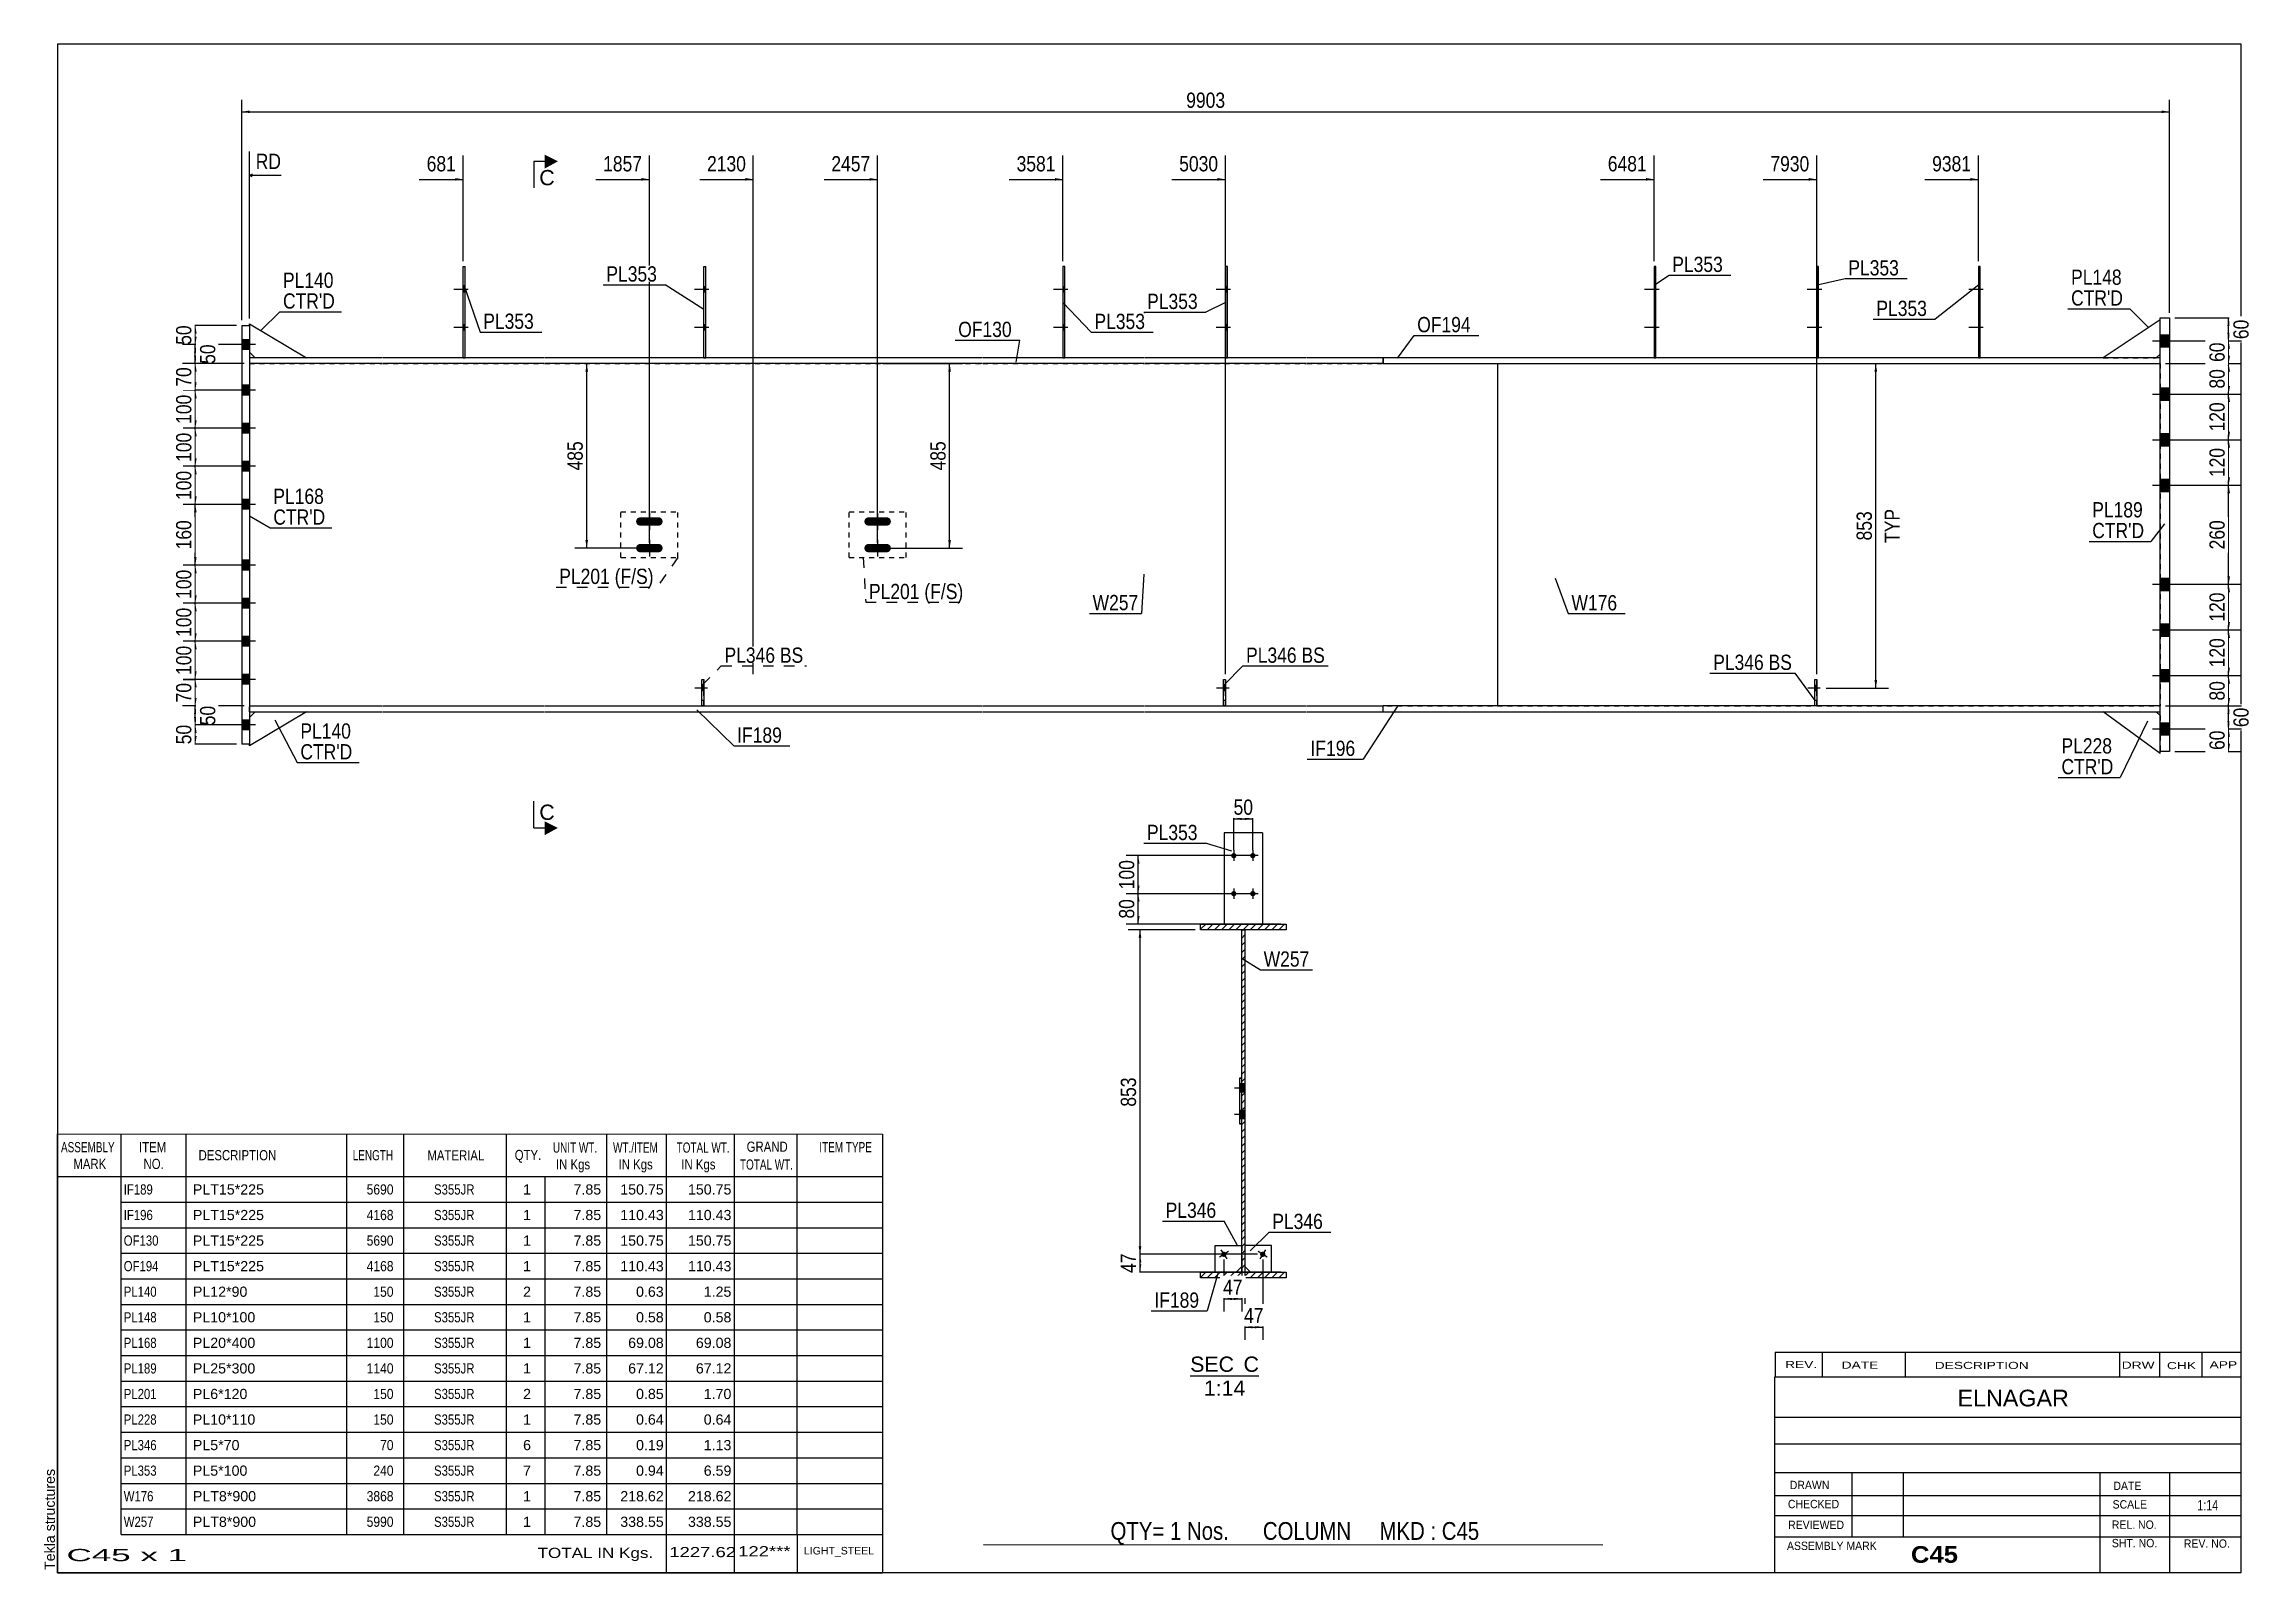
# Model space of a CAD drawing. Header units: millimetres. Extents: x -252 to 162, y -170 to 117.
import ezdxf

# ---------------------------------------------------------------- set-up
doc = ezdxf.new("R2010")
doc.units = ezdxf.units.MM
doc.linetypes.add('DXK_LINE_DOT1', pattern=[1.8814, 0.9407, -0.9407])
doc.linetypes.add('DXK_LINE_DOT2', pattern=[3.9198, 1.9599, -1.9599])
doc.styles.add('Arial', font='ARIAL.TTF', dxfattribs={"height": 0.2})
doc.styles.add('Arial Bold', font='ARIALBD.TTF', dxfattribs={"height": 0.2})
doc.styles.add('Arial Narrow', font='ARIALN.TTF', dxfattribs={"height": 0.2})

# ---------------------------------------------------------------- blocks, each defined once
blk = doc.blocks.new('Unknown-623355783-1210')
at = {"color": 5, "linetype": 'Continuous'}
for p, q in [((160.04, 117.13), (-249.96, 117.13)), ((-249.96, 117.13), (-249.96, -169.87)), ((160.04, -169.87), (160.04, 117.13)), ((-249.96, -169.87), (160.04, -169.87))]:
    blk.add_line(p, q, dxfattribs=at)
at = {"color": 174, "linetype": 'Continuous', "style": 'Arial'}
blk.add_text('Tekla structures', height=1.9102, rotation=90, dxfattribs=at).set_placement((-250.46, -169.37))
blk = doc.blocks.new('Unknown-623355783-14 - 1255')
at = {"color": 1, "linetype": 'Continuous'}
blk.add_line((-37.3, -132.91), (-24.39, -132.91), dxfattribs=at)
at = {"color": 0, "linetype": 'Continuous'}
blk.add_wipeout([(-29.08, -132.16), (-29.08, -129.16), (-37.3, -129.16), (-37.3, -132.16)], dxfattribs=at)
blk.add_wipeout([(-24.39, -132.16), (-24.39, -129.16), (-27.28, -129.16), (-27.28, -132.16)], dxfattribs=at)
blk.add_wipeout([(-26.95, -136.66), (-26.95, -133.66), (-34.73, -133.66), (-34.73, -136.66)], dxfattribs=at)
at = {"color": 136, "linetype": 'Continuous', "style": 'Arial'}
for s, height, p in [('SEC', 2.865, (-37.3, -132.16)), ('C', 2.87, (-27.28, -132.16)), ('1:14', 2.865, (-34.73, -136.66))]:
    blk.add_text(s, height=height, dxfattribs=at).set_placement(p)
blk = doc.blocks.new('Part-623355783-1669 - 1530')
at = {"color": 7, "linetype": 'DXK_LINE_DOT1'}
for p, q in [((-101.34, 20.71), (-101.34, 29.29)), ((-101.34, 29.29), (-90.62, 29.29)), ((-90.62, 20.71), (-90.62, 29.29)), ((-101.34, 20.71), (-90.62, 20.71))]:
    blk.add_line(p, q, dxfattribs=at)
blk = doc.blocks.new('Part-623355783-1664 - 1530')
at = {"color": 2, "linetype": 'Continuous'}
for p, q in [((80.7, 75.36), (80.34, 75.36)), ((80.34, 75.36), (80.34, 58.21)), ((80.7, 58.21), (80.7, 75.36))]:
    blk.add_line(p, q, dxfattribs=at)
at = {"color": 7, "linetype": 'DXK_LINE_DOT1'}
blk.add_line((80.34, 58.21), (80.7, 58.21), dxfattribs=at)
blk = doc.blocks.new('Part-623355783-1536 - 1530')
at = {"color": 2, "linetype": 'Continuous'}
for p, q in [((-60.84, 75.36), (-61.2, 75.36)), ((-61.2, 75.36), (-61.2, 58.21)), ((-60.84, 58.21), (-60.84, 75.36))]:
    blk.add_line(p, q, dxfattribs=at)
at = {"color": 7, "linetype": 'DXK_LINE_DOT1'}
blk.add_line((-61.2, 58.21), (-60.84, 58.21), dxfattribs=at)
blk = doc.blocks.new('Part-623355783-1610 - 1530')
at = {"color": 2, "linetype": 'Continuous'}
for p, q in [((50.15, 75.36), (49.8, 75.36)), ((49.8, 75.36), (49.8, 58.21)), ((50.15, 58.21), (50.15, 75.36))]:
    blk.add_line(p, q, dxfattribs=at)
at = {"color": 7, "linetype": 'DXK_LINE_DOT1'}
blk.add_line((49.8, 58.21), (50.15, 58.21), dxfattribs=at)
blk = doc.blocks.new('Part-623355783-1675 - 1530')
at = {"color": 7, "linetype": 'DXK_LINE_DOT1'}
for p, q in [((-128.96, -7.14), (-128.96, -2.14)), ((-128.96, -2.14), (-128.6, -2.14)), ((-128.6, -7.14), (-128.6, -2.14)), ((-128.96, -6.07), (-128.6, -6.07)), ((-128.6, -7.14), (-128.96, -7.14))]:
    blk.add_line(p, q, dxfattribs=at)
blk = doc.blocks.new('Part-623355783-1615 - 1530')
at = {"color": 2, "linetype": 'Continuous'}
for p, q in [((111.05, 75.36), (110.69, 75.36)), ((110.69, 75.36), (110.69, 58.21)), ((111.05, 58.21), (111.05, 75.36))]:
    blk.add_line(p, q, dxfattribs=at)
at = {"color": 7, "linetype": 'DXK_LINE_DOT1'}
blk.add_line((110.69, 58.21), (111.05, 58.21), dxfattribs=at)
blk = doc.blocks.new('Part-623355783-1551 - 1530')
at = {"color": 2, "linetype": 'Continuous'}
for p, q in [((-173.79, 58.21), (-173.79, 75.36)), ((-173.79, 75.36), (-173.44, 75.36)), ((-173.44, 58.21), (-173.44, 75.36))]:
    blk.add_line(p, q, dxfattribs=at)
at = {"color": 7, "linetype": 'DXK_LINE_DOT1'}
blk.add_line((-173.79, 58.21), (-173.44, 58.21), dxfattribs=at)
blk = doc.blocks.new('Part-623355783-1886 - 1530')
at = {"color": 2, "linetype": 'Continuous'}
for p, q in [((-203.21, -8.21), (-213.93, -14.64)), ((-212.86, -8.21), (-213.93, -9.29)), ((-213.93, -14.64), (-213.93, -14.29))]:
    blk.add_line(p, q, dxfattribs=at)
at = {"color": 7, "linetype": 'DXK_LINE_DOT1'}
for p, q in [((-212.86, -8.21), (-203.21, -8.21)), ((-213.93, -9.29), (-213.93, -14.29))]:
    blk.add_line(p, q, dxfattribs=at)
blk = doc.blocks.new('Part-623355783-1637 - 1530')
at = {"color": 2, "linetype": 'Continuous'}
for p, q in [((79.97, -7.14), (79.97, -2.14)), ((79.97, -2.14), (80.33, -2.14)), ((80.33, -2.14), (80.33, -7.14))]:
    blk.add_line(p, q, dxfattribs=at)
at = {"color": 7, "linetype": 'DXK_LINE_DOT1'}
for p, q in [((79.97, -6.07), (80.33, -6.07)), ((80.33, -7.14), (79.97, -7.14))]:
    blk.add_line(p, q, dxfattribs=at)
blk = doc.blocks.new('Part-623355783-1573 - 1530')
at = {"color": 7, "linetype": 'DXK_LINE_DOT1'}
for p, q in [((-144.19, 20.71), (-144.19, 29.29)), ((-144.19, 29.29), (-133.48, 29.29)), ((-133.48, 20.71), (-133.48, 29.29)), ((-144.19, 20.71), (-133.48, 20.71))]:
    blk.add_line(p, q, dxfattribs=at)
blk = doc.blocks.new('Bolt-623355783-1584 - 1530')
at = {"linetype": 'Continuous'}
for points in [[(50.15, 70.57), (50.15, 71.57), (49.8, 71.57), (49.8, 70.57)], [(50.15, 70.57), (50.15, 71.57), (49.8, 71.57), (49.8, 70.57)], [(50.15, 63.43), (50.15, 64.43), (49.8, 64.43), (49.8, 63.43)], [(50.15, 63.43), (50.15, 64.43), (49.8, 64.43), (49.8, 63.43)]]:
    blk.add_hatch(color=3, dxfattribs=at).paths.add_polyline_path(points)
at = {"color": 3, "linetype": 'Continuous'}
for p, q in [((50.73, 71.07), (48.01, 71.07)), ((50.73, 71.07), (48.01, 71.07)), ((50.15, 71.57), (49.8, 71.57)), ((50.15, 71.57), (49.8, 71.57)), ((50.15, 70.57), (49.8, 70.57)), ((50.15, 70.57), (49.8, 70.57)), ((50.73, 63.93), (48.01, 63.93)), ((50.73, 63.93), (48.01, 63.93)), ((50.15, 64.43), (49.8, 64.43)), ((50.15, 64.43), (49.8, 64.43)), ((50.15, 63.43), (49.8, 63.43)), ((50.15, 63.43), (49.8, 63.43))]:
    blk.add_line(p, q, dxfattribs=at)
blk = doc.blocks.new('Bolt-623355783-1834 - 1530')
at = {"linetype": 'Continuous'}
for points in [[(-136.4, 27.2), (-136.34, 27.5), (-136.4, 27.8), (-136.57, 28.06), (-136.82, 28.23), (-137.12, 28.29), (-140.55, 28.29), (-140.85, 28.23), (-141.11, 28.06), (-141.28, 27.8), (-141.34, 27.5), (-141.28, 27.2), (-141.11, 26.94), (-140.85, 26.77), (-140.55, 26.71), (-137.12, 26.71), (-136.82, 26.77), (-136.57, 26.94)], [(-136.4, 22.2), (-136.34, 22.5), (-136.4, 22.8), (-136.57, 23.06), (-136.82, 23.23), (-137.12, 23.29), (-140.55, 23.29), (-140.85, 23.23), (-141.11, 23.06), (-141.28, 22.8), (-141.34, 22.5), (-141.28, 22.2), (-141.11, 21.94), (-140.85, 21.77), (-140.55, 21.71), (-137.12, 21.71), (-136.82, 21.77), (-136.57, 21.94)]]:
    blk.add_hatch(color=3, dxfattribs=at).paths.add_polyline_path(points)
at = {"color": 3, "linetype": 'Continuous'}
for p, q in [((-138.84, 29.07), (-138.84, 25.93)), ((-140.41, 27.5), (-137.26, 27.5)), ((-140.41, 22.5), (-137.26, 22.5)), ((-138.84, 24.07), (-138.84, 20.93))]:
    blk.add_line(p, q, dxfattribs=at)
blk = doc.blocks.new('Bolt-623355783-1585 - 1530')
at = {"linetype": 'Continuous'}
for points in [[(111.05, 70.57), (111.05, 71.57), (110.69, 71.57), (110.69, 70.57)], [(111.05, 70.57), (111.05, 71.57), (110.69, 71.57), (110.69, 70.57)], [(111.05, 63.43), (111.05, 64.43), (110.69, 64.43), (110.69, 63.43)], [(111.05, 63.43), (111.05, 64.43), (110.69, 64.43), (110.69, 63.43)]]:
    blk.add_hatch(color=3, dxfattribs=at).paths.add_polyline_path(points)
at = {"color": 3, "linetype": 'Continuous'}
for p, q in [((111.62, 71.07), (108.91, 71.07)), ((111.62, 71.07), (108.91, 71.07)), ((111.05, 71.57), (110.69, 71.57)), ((111.05, 71.57), (110.69, 71.57)), ((111.05, 70.57), (110.69, 70.57)), ((111.05, 70.57), (110.69, 70.57)), ((111.62, 63.93), (108.91, 63.93)), ((111.62, 63.93), (108.91, 63.93)), ((111.05, 64.43), (110.69, 64.43)), ((111.05, 64.43), (110.69, 64.43)), ((111.05, 63.43), (110.69, 63.43)), ((111.05, 63.43), (110.69, 63.43))]:
    blk.add_line(p, q, dxfattribs=at)
blk = doc.blocks.new('Bolt-623355783-1586 - 1530')
at = {"linetype": 'Continuous'}
blk.add_hatch(color=3, dxfattribs=at).paths.add_polyline_path([(80.33, -4.29), (80.33, -3.29), (79.97, -3.29), (79.97, -4.29)])
at = {"color": 3, "linetype": 'Continuous'}
for p, q in [((81, -3.79), (78.65, -3.79)), ((80.33, -3.29), (79.97, -3.29)), ((80.33, -4.29), (79.97, -4.29))]:
    blk.add_line(p, q, dxfattribs=at)
blk = doc.blocks.new('Bolt-623355783-1587 - 1530')
at = {"color": 3, "linetype": 'DXK_LINE_DOT2'}
for p, q in [((81, -3.79), (78.65, -3.79)), ((80.33, -3.29), (79.97, -3.29)), ((80.33, -4.29), (79.97, -4.29))]:
    blk.add_line(p, q, dxfattribs=at)
blk = doc.blocks.new('Part-623355783-1971 - 1530')
at = {"color": 2, "linetype": 'Continuous'}
for p, q in [((-1.05, 58.21), (-1.05, 57.14)), ((34.66, 58.21), (-1.05, 58.21)), ((65.01, 58.21), (34.76, 58.21)), ((95.56, 58.21), (65.11, 58.21)), ((144.8, 58.21), (95.66, 58.21)), ((-1.05, 57.14), (34.66, 57.14)), ((34.76, 57.14), (65.01, 57.14)), ((65.11, 57.14), (95.56, 57.14)), ((95.66, 57.14), (144.8, 57.14))]:
    blk.add_line(p, q, dxfattribs=at)
at = {"color": 7, "linetype": 'DXK_LINE_DOT1'}
blk.add_line((144.8, 57.14), (144.8, 58.21), dxfattribs=at)
blk = doc.blocks.new('Bolt-623355783-1588 - 1530')
at = {"linetype": 'Continuous'}
for points in [[(80.7, 70.57), (80.7, 71.57), (80.34, 71.57), (80.34, 70.57)], [(80.7, 70.57), (80.7, 71.57), (80.34, 71.57), (80.34, 70.57)], [(80.7, 63.43), (80.7, 64.43), (80.34, 64.43), (80.34, 63.43)], [(80.7, 63.43), (80.7, 64.43), (80.34, 64.43), (80.34, 63.43)]]:
    blk.add_hatch(color=3, dxfattribs=at).paths.add_polyline_path(points)
at = {"color": 3, "linetype": 'Continuous'}
for p, q in [((81.27, 71.07), (78.56, 71.07)), ((81.27, 71.07), (78.56, 71.07)), ((80.7, 71.57), (80.34, 71.57)), ((80.7, 71.57), (80.34, 71.57)), ((80.7, 70.57), (80.34, 70.57)), ((80.7, 70.57), (80.34, 70.57)), ((81.27, 63.93), (78.56, 63.93)), ((81.27, 63.93), (78.56, 63.93)), ((80.7, 64.43), (80.34, 64.43)), ((80.7, 64.43), (80.34, 64.43)), ((80.7, 63.43), (80.34, 63.43)), ((80.7, 63.43), (80.34, 63.43))]:
    blk.add_line(p, q, dxfattribs=at)
blk = doc.blocks.new('Bolt-623355783-1670 - 1530')
at = {"linetype": 'Continuous'}
for points in [[(-173.44, 70.57), (-173.44, 71.57), (-173.79, 71.57), (-173.79, 70.57)], [(-173.44, 70.57), (-173.44, 71.57), (-173.79, 71.57), (-173.79, 70.57)], [(-173.44, 63.43), (-173.44, 64.43), (-173.79, 64.43), (-173.79, 63.43)], [(-173.44, 63.43), (-173.44, 64.43), (-173.79, 64.43), (-173.79, 63.43)]]:
    blk.add_hatch(color=3, dxfattribs=at).paths.add_polyline_path(points)
at = {"color": 3, "linetype": 'Continuous'}
for p, q in [((-172.86, 71.07), (-175.58, 71.07)), ((-172.86, 71.07), (-175.58, 71.07)), ((-173.44, 71.57), (-173.79, 71.57)), ((-173.44, 71.57), (-173.79, 71.57)), ((-173.44, 70.57), (-173.79, 70.57)), ((-173.44, 70.57), (-173.79, 70.57)), ((-172.86, 63.93), (-175.58, 63.93)), ((-172.86, 63.93), (-175.58, 63.93)), ((-173.44, 64.43), (-173.79, 64.43)), ((-173.44, 64.43), (-173.79, 64.43)), ((-173.44, 63.43), (-173.79, 63.43)), ((-173.44, 63.43), (-173.79, 63.43))]:
    blk.add_line(p, q, dxfattribs=at)
blk = doc.blocks.new('Part-623355783-1852 - 1530')
at = {"color": 7, "linetype": 'DXK_LINE_DOT1'}
for p, q in [((-213.93, 57.14), (-213.93, -7.14)), ((-213.93, 57.14), (-188.93, 57.14)), ((-188.83, 57.14), (-158.58, 57.14)), ((-158.48, 57.14), (-76.34, 57.14)), ((-76.24, 57.14), (-45.99, 57.14)), ((-45.89, 57.14), (-15.44, 57.14)), ((-15.34, 57.14), (20.38, 57.14)), ((-213.93, -7.14), (-188.93, -7.14)), ((-188.83, -7.14), (-158.58, -7.14)), ((-158.48, -7.14), (-128.96, -7.14)), ((-128.6, -7.14), (-76.34, -7.14)), ((-76.24, -7.14), (-45.99, -7.14)), ((-45.89, -7.14), (-31.03, -7.14)), ((-30.67, -7.14), (-15.44, -7.14)), ((-15.34, -7.14), (20.38, -7.14))]:
    blk.add_line(p, q, dxfattribs=at)
at = {"color": 2, "linetype": 'Continuous'}
blk.add_line((20.38, 57.14), (20.38, -7.14), dxfattribs=at)
blk = doc.blocks.new('Part-623355783-1659 - 1530')
at = {"color": 7, "linetype": 'DXK_LINE_DOT1'}
for p, q in [((79.97, -7.14), (79.97, -2.14)), ((79.97, -2.14), (80.33, -2.14)), ((80.33, -7.14), (80.33, -2.14))]:
    blk.add_line(p, q, dxfattribs=at)
blk = doc.blocks.new('Part-623355783-1915 - 1530')
at = {"color": 2, "linetype": 'Continuous'}
for p, q in [((-215.36, 64.29), (-213.93, 64.29)), ((-215.36, 64.29), (-215.36, -14.29)), ((-213.93, 64.29), (-213.93, -14.29)), ((-213.93, -14.29), (-215.36, -14.29))]:
    blk.add_line(p, q, dxfattribs=at)
blk = doc.blocks.new('Bolt-623355783-1681 - 1530')
at = {"color": 3, "linetype": 'DXK_LINE_DOT2'}
for p, q in [((-127.92, -3.79), (-130.28, -3.79)), ((-128.6, -3.29), (-128.96, -3.29)), ((-128.6, -4.29), (-128.96, -4.29))]:
    blk.add_line(p, q, dxfattribs=at)
blk = doc.blocks.new('Part-623355783-1881 - 1530')
at = {"color": 2, "linetype": 'Continuous'}
for p, q in [((-213.93, 64.29), (-213.93, 64.64)), ((-213.93, 64.64), (-203.21, 58.21)), ((-213.93, 59.29), (-212.86, 58.21))]:
    blk.add_line(p, q, dxfattribs=at)
at = {"color": 7, "linetype": 'DXK_LINE_DOT1'}
for p, q in [((-213.93, 64.29), (-213.93, 59.29)), ((-203.21, 58.21), (-212.86, 58.21))]:
    blk.add_line(p, q, dxfattribs=at)
blk = doc.blocks.new('Bolt-623355783-1682 - 1530')
at = {"linetype": 'Continuous'}
for points in [[(-93.54, 27.2), (-93.48, 27.5), (-93.54, 27.8), (-93.71, 28.06), (-93.96, 28.23), (-94.26, 28.29), (-97.69, 28.29), (-97.99, 28.23), (-98.25, 28.06), (-98.42, 27.8), (-98.48, 27.5), (-98.42, 27.2), (-98.25, 26.94), (-97.99, 26.77), (-97.69, 26.71), (-94.26, 26.71), (-93.96, 26.77), (-93.71, 26.94)], [(-93.54, 22.2), (-93.48, 22.5), (-93.54, 22.8), (-93.71, 23.06), (-93.96, 23.23), (-94.26, 23.29), (-97.69, 23.29), (-97.99, 23.23), (-98.25, 23.06), (-98.42, 22.8), (-98.48, 22.5), (-98.42, 22.2), (-98.25, 21.94), (-97.99, 21.77), (-97.69, 21.71), (-94.26, 21.71), (-93.96, 21.77), (-93.71, 21.94)]]:
    blk.add_hatch(color=3, dxfattribs=at).paths.add_polyline_path(points)
at = {"color": 3, "linetype": 'Continuous'}
for p, q in [((-95.98, 29.07), (-95.98, 25.93)), ((-97.55, 27.5), (-94.41, 27.5)), ((-97.55, 22.5), (-94.41, 22.5)), ((-95.98, 24.07), (-95.98, 20.93))]:
    blk.add_line(p, q, dxfattribs=at)
blk = doc.blocks.new('Bolt-623355783-1683 - 1530')
at = {"linetype": 'Continuous'}
blk.add_hatch(color=3, dxfattribs=at).paths.add_polyline_path([(-128.6, -4.29), (-128.6, -3.29), (-128.96, -3.29), (-128.96, -4.29)])
at = {"color": 3, "linetype": 'Continuous'}
for p, q in [((-127.92, -3.79), (-130.28, -3.79)), ((-128.6, -3.29), (-128.96, -3.29)), ((-128.6, -4.29), (-128.96, -4.29))]:
    blk.add_line(p, q, dxfattribs=at)
blk = doc.blocks.new('Bolt-623355783-1684 - 1530')
at = {"linetype": 'Continuous'}
for points in [[(-128.23, 70.57), (-128.23, 71.57), (-128.59, 71.57), (-128.59, 70.57)], [(-128.23, 70.57), (-128.23, 71.57), (-128.59, 71.57), (-128.59, 70.57)], [(-128.23, 63.43), (-128.23, 64.43), (-128.59, 64.43), (-128.59, 63.43)], [(-128.23, 63.43), (-128.23, 64.43), (-128.59, 64.43), (-128.59, 63.43)]]:
    blk.add_hatch(color=3, dxfattribs=at).paths.add_polyline_path(points)
at = {"color": 3, "linetype": 'Continuous'}
for p, q in [((-127.66, 71.07), (-130.37, 71.07)), ((-127.66, 71.07), (-130.37, 71.07)), ((-128.23, 71.57), (-128.59, 71.57)), ((-128.23, 71.57), (-128.59, 71.57)), ((-128.23, 70.57), (-128.59, 70.57)), ((-128.23, 70.57), (-128.59, 70.57)), ((-127.66, 63.93), (-130.37, 63.93)), ((-127.66, 63.93), (-130.37, 63.93)), ((-128.23, 64.43), (-128.59, 64.43)), ((-128.23, 64.43), (-128.59, 64.43)), ((-128.23, 63.43), (-128.59, 63.43)), ((-128.23, 63.43), (-128.59, 63.43))]:
    blk.add_line(p, q, dxfattribs=at)
blk = doc.blocks.new('Part-623355783-1689 - 1530')
at = {"color": 2, "linetype": 'Continuous'}
for p, q in [((-128.96, -7.14), (-128.96, -2.14)), ((-128.96, -2.14), (-128.6, -2.14)), ((-128.6, -2.14), (-128.6, -7.14))]:
    blk.add_line(p, q, dxfattribs=at)
blk = doc.blocks.new('Part-623355783-1694 - 1530')
at = {"color": 7, "linetype": 'DXK_LINE_DOT1'}
for p, q in [((-31.03, -7.14), (-31.03, -2.14)), ((-31.03, -2.14), (-30.67, -2.14)), ((-30.67, -7.14), (-30.67, -2.14)), ((-31.03, -6.07), (-30.67, -6.07)), ((-30.67, -7.14), (-31.03, -7.14))]:
    blk.add_line(p, q, dxfattribs=at)
blk = doc.blocks.new('Part-623355783-1699 - 1530')
at = {"color": 2, "linetype": 'Continuous'}
for p, q in [((-31.03, -7.14), (-31.03, -2.14)), ((-31.03, -2.14), (-30.67, -2.14)), ((-30.67, -2.14), (-30.67, -7.14))]:
    blk.add_line(p, q, dxfattribs=at)
blk = doc.blocks.new('Bolt-623355783-1831 - 1530')
at = {"linetype": 'Continuous'}
for points in [[(-60.84, 70.57), (-60.84, 71.57), (-61.2, 71.57), (-61.2, 70.57)], [(-60.84, 70.57), (-60.84, 71.57), (-61.2, 71.57), (-61.2, 70.57)], [(-60.84, 63.43), (-60.84, 64.43), (-61.2, 64.43), (-61.2, 63.43)], [(-60.84, 63.43), (-60.84, 64.43), (-61.2, 64.43), (-61.2, 63.43)]]:
    blk.add_hatch(color=3, dxfattribs=at).paths.add_polyline_path(points)
at = {"color": 3, "linetype": 'Continuous'}
for p, q in [((-60.27, 71.07), (-62.99, 71.07)), ((-60.27, 71.07), (-62.99, 71.07)), ((-60.84, 71.57), (-61.2, 71.57)), ((-60.84, 71.57), (-61.2, 71.57)), ((-60.84, 70.57), (-61.2, 70.57)), ((-60.84, 70.57), (-61.2, 70.57)), ((-60.27, 63.93), (-62.99, 63.93)), ((-60.27, 63.93), (-62.99, 63.93)), ((-60.84, 64.43), (-61.2, 64.43)), ((-60.84, 64.43), (-61.2, 64.43)), ((-60.84, 63.43), (-61.2, 63.43)), ((-60.84, 63.43), (-61.2, 63.43))]:
    blk.add_line(p, q, dxfattribs=at)
blk = doc.blocks.new('Part-623355783-1752 - 1530')
at = {"color": 2, "linetype": 'Continuous'}
for p, q in [((144.8, -16.07), (134.09, -8.21)), ((144.09, -8.21), (144.8, -8.93)), ((144.8, -16.07), (144.8, -15.71))]:
    blk.add_line(p, q, dxfattribs=at)
at = {"color": 7, "linetype": 'DXK_LINE_DOT1'}
for p, q in [((134.09, -8.21), (144.09, -8.21)), ((144.8, -8.93), (144.8, -15.71))]:
    blk.add_line(p, q, dxfattribs=at)
blk = doc.blocks.new('Part-623355783-1845 - 1530')
at = {"color": 2, "linetype": 'Continuous'}
for p, q in [((-128.59, 58.21), (-128.59, 75.36)), ((-128.59, 75.36), (-128.23, 75.36)), ((-128.23, 58.21), (-128.23, 75.36))]:
    blk.add_line(p, q, dxfattribs=at)
at = {"color": 7, "linetype": 'DXK_LINE_DOT1'}
blk.add_line((-128.59, 58.21), (-128.23, 58.21), dxfattribs=at)
blk = doc.blocks.new('Part-623355783-1774 - 1530')
at = {"color": 2, "linetype": 'Continuous'}
blk.add_line((20.38, 57.14), (20.38, -7.14), dxfattribs=at)
at = {"color": 7, "linetype": 'DXK_LINE_DOT1'}
for p, q in [((20.38, 57.14), (34.66, 57.14)), ((34.76, 57.14), (65.01, 57.14)), ((65.11, 57.14), (95.56, 57.14)), ((95.66, 57.14), (144.8, 57.14)), ((144.8, 57.14), (144.8, -7.14)), ((20.38, -7.14), (34.66, -7.14)), ((34.76, -7.14), (65.01, -7.14)), ((65.11, -7.14), (79.97, -7.14)), ((80.33, -7.14), (95.56, -7.14)), ((95.66, -7.14), (144.8, -7.14))]:
    blk.add_line(p, q, dxfattribs=at)
blk = doc.blocks.new('Part-623355783-1803 - 1530')
at = {"color": 2, "linetype": 'Continuous'}
for p, q in [((144.8, 65.71), (146.59, 65.71)), ((144.8, -15.71), (144.8, 65.71)), ((146.59, 65.71), (146.59, -15.71)), ((146.59, -15.71), (144.8, -15.71))]:
    blk.add_line(p, q, dxfattribs=at)
blk = doc.blocks.new('Part-623355783-1830 - 1530')
at = {"color": 2, "linetype": 'Continuous'}
for p, q in [((-1.05, -8.21), (-1.05, -7.14)), ((34.66, -7.14), (-1.05, -7.14)), ((-1.05, -8.21), (34.66, -8.21)), ((65.01, -7.14), (34.76, -7.14)), ((34.76, -8.21), (65.01, -8.21)), ((95.56, -7.14), (65.11, -7.14)), ((65.11, -8.21), (95.56, -8.21)), ((144.8, -7.14), (95.66, -7.14)), ((95.66, -8.21), (144.8, -8.21))]:
    blk.add_line(p, q, dxfattribs=at)
at = {"color": 7, "linetype": 'DXK_LINE_DOT1'}
blk.add_line((144.8, -8.21), (144.8, -7.14), dxfattribs=at)
blk = doc.blocks.new('Bolt-623355783-1832 - 1530')
at = {"color": 3, "linetype": 'DXK_LINE_DOT2'}
for p, q in [((-29.99, -3.79), (-32.35, -3.79)), ((-30.67, -3.29), (-31.03, -3.29)), ((-30.67, -4.29), (-31.03, -4.29))]:
    blk.add_line(p, q, dxfattribs=at)
blk = doc.blocks.new('Bolt-623355783-1833 - 1530')
at = {"linetype": 'Continuous'}
blk.add_hatch(color=3, dxfattribs=at).paths.add_polyline_path([(-30.67, -4.29), (-30.67, -3.29), (-31.03, -3.29), (-31.03, -4.29)])
at = {"color": 3, "linetype": 'Continuous'}
for p, q in [((-29.99, -3.79), (-32.35, -3.79)), ((-30.67, -3.29), (-31.03, -3.29)), ((-30.67, -4.29), (-31.03, -4.29))]:
    blk.add_line(p, q, dxfattribs=at)
blk = doc.blocks.new('Bolt-623355783-1835 - 1530')
at = {"linetype": 'Continuous'}
for points in [[(-30.3, 70.57), (-30.3, 71.57), (-30.65, 71.57), (-30.65, 70.57)], [(-30.3, 70.57), (-30.3, 71.57), (-30.65, 71.57), (-30.65, 70.57)], [(-30.3, 63.43), (-30.3, 64.43), (-30.65, 64.43), (-30.65, 63.43)], [(-30.3, 63.43), (-30.3, 64.43), (-30.65, 64.43), (-30.65, 63.43)]]:
    blk.add_hatch(color=3, dxfattribs=at).paths.add_polyline_path(points)
at = {"color": 3, "linetype": 'Continuous'}
for p, q in [((-29.72, 71.07), (-32.44, 71.07)), ((-29.72, 71.07), (-32.44, 71.07)), ((-30.3, 71.57), (-30.65, 71.57)), ((-30.3, 71.57), (-30.65, 71.57)), ((-30.3, 70.57), (-30.65, 70.57)), ((-30.3, 70.57), (-30.65, 70.57)), ((-29.72, 63.93), (-32.44, 63.93)), ((-29.72, 63.93), (-32.44, 63.93)), ((-30.3, 64.43), (-30.65, 64.43)), ((-30.3, 64.43), (-30.65, 64.43)), ((-30.3, 63.43), (-30.65, 63.43)), ((-30.3, 63.43), (-30.65, 63.43))]:
    blk.add_line(p, q, dxfattribs=at)
blk = doc.blocks.new('Part-623355783-1840 - 1530')
at = {"color": 2, "linetype": 'Continuous'}
for p, q in [((-30.3, 75.36), (-30.65, 75.36)), ((-30.65, 75.36), (-30.65, 58.21)), ((-30.3, 58.21), (-30.3, 75.36))]:
    blk.add_line(p, q, dxfattribs=at)
at = {"color": 7, "linetype": 'DXK_LINE_DOT1'}
blk.add_line((-30.65, 58.21), (-30.3, 58.21), dxfattribs=at)
blk = doc.blocks.new('Bolt-623355783-1846 - 1530')
at = {"linetype": 'Continuous'}
for points in [[(-215.36, 61.64), (-215.36, 59.79), (-213.93, 59.79), (-213.93, 61.64)], [(-215.36, 61.64), (-215.36, 59.79), (-213.93, 59.79), (-213.93, 61.64)], [(-215.36, 53.07), (-215.36, 51.21), (-213.93, 51.21), (-213.93, 53.07)], [(-215.36, 53.07), (-215.36, 51.21), (-213.93, 51.21), (-213.93, 53.07)], [(-215.36, 45.93), (-215.36, 44.07), (-213.93, 44.07), (-213.93, 45.93)], [(-215.36, 45.93), (-215.36, 44.07), (-213.93, 44.07), (-213.93, 45.93)], [(-215.36, 38.79), (-215.36, 36.93), (-213.93, 36.93), (-213.93, 38.79)], [(-215.36, 38.79), (-215.36, 36.93), (-213.93, 36.93), (-213.93, 38.79)], [(-215.36, 31.64), (-215.36, 29.79), (-213.93, 29.79), (-213.93, 31.64)], [(-215.36, 31.64), (-215.36, 29.79), (-213.93, 29.79), (-213.93, 31.64)], [(-215.36, 20.21), (-215.36, 18.36), (-213.93, 18.36), (-213.93, 20.21)], [(-215.36, 20.21), (-215.36, 18.36), (-213.93, 18.36), (-213.93, 20.21)], [(-215.36, 13.07), (-215.36, 11.21), (-213.93, 11.21), (-213.93, 13.07)], [(-215.36, 13.07), (-215.36, 11.21), (-213.93, 11.21), (-213.93, 13.07)], [(-215.36, 5.93), (-215.36, 4.07), (-213.93, 4.07), (-213.93, 5.93)], [(-215.36, 5.93), (-215.36, 4.07), (-213.93, 4.07), (-213.93, 5.93)], [(-215.36, -1.21), (-215.36, -3.07), (-213.93, -3.07), (-213.93, -1.21)], [(-215.36, -1.21), (-215.36, -3.07), (-213.93, -3.07), (-213.93, -1.21)], [(-215.36, -9.79), (-215.36, -11.64), (-213.93, -11.64), (-213.93, -9.79)], [(-215.36, -9.79), (-215.36, -11.64), (-213.93, -11.64), (-213.93, -9.79)]]:
    blk.add_hatch(color=3, dxfattribs=at).paths.add_polyline_path(points)
at = {"color": 3, "linetype": 'Continuous'}
for p, q in [((-212.79, 60.71), (-220.36, 60.71)), ((-212.79, 60.71), (-220.36, 60.71)), ((-213.93, 61.64), (-215.36, 61.64)), ((-213.93, 61.64), (-215.36, 61.64)), ((-213.93, 59.79), (-215.36, 59.79)), ((-213.93, 59.79), (-215.36, 59.79)), ((-212.79, 52.14), (-220.36, 52.14)), ((-212.79, 52.14), (-220.36, 52.14)), ((-213.93, 53.07), (-215.36, 53.07)), ((-213.93, 53.07), (-215.36, 53.07)), ((-213.93, 51.21), (-215.36, 51.21)), ((-213.93, 51.21), (-215.36, 51.21)), ((-213.93, 45.93), (-215.36, 45.93)), ((-213.93, 45.93), (-215.36, 45.93)), ((-212.79, 45), (-220.36, 45)), ((-212.79, 45), (-220.36, 45)), ((-213.93, 44.07), (-215.36, 44.07)), ((-213.93, 44.07), (-215.36, 44.07)), ((-212.79, 37.86), (-220.36, 37.86)), ((-212.79, 37.86), (-220.36, 37.86)), ((-213.93, 38.79), (-215.36, 38.79)), ((-213.93, 38.79), (-215.36, 38.79)), ((-213.93, 36.93), (-215.36, 36.93)), ((-213.93, 36.93), (-215.36, 36.93)), ((-212.79, 30.71), (-220.36, 30.71)), ((-212.79, 30.71), (-220.36, 30.71)), ((-213.93, 31.64), (-215.36, 31.64)), ((-213.93, 31.64), (-215.36, 31.64)), ((-213.93, 29.79), (-215.36, 29.79)), ((-213.93, 29.79), (-215.36, 29.79)), ((-212.79, 19.29), (-220.36, 19.29)), ((-212.79, 19.29), (-220.36, 19.29)), ((-213.93, 20.21), (-215.36, 20.21)), ((-213.93, 20.21), (-215.36, 20.21)), ((-213.93, 18.36), (-215.36, 18.36)), ((-213.93, 18.36), (-215.36, 18.36)), ((-213.93, 13.07), (-215.36, 13.07)), ((-213.93, 13.07), (-215.36, 13.07)), ((-212.79, 12.14), (-220.36, 12.14)), ((-212.79, 12.14), (-220.36, 12.14)), ((-213.93, 11.21), (-215.36, 11.21)), ((-213.93, 11.21), (-215.36, 11.21)), ((-212.79, 5), (-220.36, 5)), ((-212.79, 5), (-220.36, 5)), ((-213.93, 5.93), (-215.36, 5.93)), ((-213.93, 5.93), (-215.36, 5.93)), ((-213.93, 4.07), (-215.36, 4.07)), ((-213.93, 4.07), (-215.36, 4.07)), ((-212.79, -2.14), (-220.36, -2.14)), ((-212.79, -2.14), (-220.36, -2.14)), ((-213.93, -1.21), (-215.36, -1.21)), ((-213.93, -1.21), (-215.36, -1.21)), ((-213.93, -3.07), (-215.36, -3.07)), ((-213.93, -3.07), (-215.36, -3.07)), ((-212.79, -10.71), (-220.36, -10.71)), ((-212.79, -10.71), (-220.36, -10.71)), ((-213.93, -9.79), (-215.36, -9.79)), ((-213.93, -9.79), (-215.36, -9.79)), ((-213.93, -11.64), (-215.36, -11.64)), ((-213.93, -11.64), (-215.36, -11.64))]:
    blk.add_line(p, q, dxfattribs=at)
blk = doc.blocks.new('Bolt-623355783-1847 - 1530')
at = {"linetype": 'Continuous'}
for points in [[(144.8, 62.57), (144.8, 60.29), (146.59, 60.29), (146.59, 62.57)], [(144.8, 62.57), (144.8, 60.29), (146.59, 60.29), (146.59, 62.57)], [(144.8, 52.57), (144.8, 50.29), (146.59, 50.29), (146.59, 52.57)], [(144.8, 52.57), (144.8, 50.29), (146.59, 50.29), (146.59, 52.57)], [(144.8, 44), (144.8, 41.71), (146.59, 41.71), (146.59, 44)], [(144.8, 44), (144.8, 41.71), (146.59, 41.71), (146.59, 44)], [(144.8, 35.43), (144.8, 33.14), (146.59, 33.14), (146.59, 35.43)], [(144.8, 35.43), (144.8, 33.14), (146.59, 33.14), (146.59, 35.43)], [(144.8, 16.86), (144.8, 14.57), (146.59, 14.57), (146.59, 16.86)], [(144.8, 16.86), (144.8, 14.57), (146.59, 14.57), (146.59, 16.86)], [(144.8, 8.29), (144.8, 6), (146.59, 6), (146.59, 8.29)], [(144.8, 8.29), (144.8, 6), (146.59, 6), (146.59, 8.29)], [(144.8, -0.29), (144.8, -2.57), (146.59, -2.57), (146.59, -0.29)], [(144.8, -0.29), (144.8, -2.57), (146.59, -2.57), (146.59, -0.29)], [(144.8, -10.29), (144.8, -12.57), (146.59, -12.57), (146.59, -10.29)], [(144.8, -10.29), (144.8, -12.57), (146.59, -12.57), (146.59, -10.29)]]:
    blk.add_hatch(color=3, dxfattribs=at).paths.add_polyline_path(points)
at = {"color": 3, "linetype": 'Continuous'}
for p, q in [((144.8, 62.57), (146.59, 62.57)), ((144.8, 62.57), (146.59, 62.57)), ((143.39, 61.43), (151.95, 61.43)), ((143.39, 61.43), (151.95, 61.43)), ((144.8, 60.29), (146.59, 60.29)), ((144.8, 60.29), (146.59, 60.29)), ((143.39, 51.43), (151.95, 51.43)), ((143.39, 51.43), (151.95, 51.43)), ((144.8, 52.57), (146.59, 52.57)), ((144.8, 52.57), (146.59, 52.57)), ((144.8, 50.29), (146.59, 50.29)), ((144.8, 50.29), (146.59, 50.29)), ((143.39, 42.86), (151.95, 42.86)), ((143.39, 42.86), (151.95, 42.86)), ((144.8, 44), (146.59, 44)), ((144.8, 44), (146.59, 44)), ((144.8, 41.71), (146.59, 41.71)), ((144.8, 41.71), (146.59, 41.71)), ((143.39, 34.29), (151.95, 34.29)), ((143.39, 34.29), (151.95, 34.29)), ((144.8, 35.43), (146.59, 35.43)), ((144.8, 35.43), (146.59, 35.43)), ((144.8, 33.14), (146.59, 33.14)), ((144.8, 33.14), (146.59, 33.14)), ((144.8, 16.86), (146.59, 16.86)), ((144.8, 16.86), (146.59, 16.86)), ((143.39, 15.71), (151.95, 15.71)), ((143.39, 15.71), (151.95, 15.71)), ((144.8, 14.57), (146.59, 14.57)), ((144.8, 14.57), (146.59, 14.57)), ((143.39, 7.14), (151.95, 7.14)), ((143.39, 7.14), (151.95, 7.14)), ((144.8, 8.29), (146.59, 8.29)), ((144.8, 8.29), (146.59, 8.29)), ((144.8, 6), (146.59, 6)), ((144.8, 6), (146.59, 6)), ((143.39, -1.43), (151.95, -1.43)), ((143.39, -1.43), (151.95, -1.43)), ((144.8, -0.29), (146.59, -0.29)), ((144.8, -0.29), (146.59, -0.29)), ((144.8, -2.57), (146.59, -2.57)), ((144.8, -2.57), (146.59, -2.57)), ((143.39, -11.43), (151.95, -11.43)), ((143.39, -11.43), (151.95, -11.43)), ((144.8, -10.29), (146.59, -10.29)), ((144.8, -10.29), (146.59, -10.29)), ((144.8, -12.57), (146.59, -12.57)), ((144.8, -12.57), (146.59, -12.57))]:
    blk.add_line(p, q, dxfattribs=at)
blk = doc.blocks.new('Part-623355783-1944 - 1530')
at = {"color": 2, "linetype": 'Continuous'}
for p, q in [((144.8, 65.36), (134.09, 58.21)), ((144.09, 58.21), (144.8, 58.93))]:
    blk.add_line(p, q, dxfattribs=at)
at = {"color": 7, "linetype": 'DXK_LINE_DOT1'}
for p, q in [((144.8, 58.93), (144.8, 65.36)), ((134.09, 58.21), (144.09, 58.21))]:
    blk.add_line(p, q, dxfattribs=at)
blk = doc.blocks.new('Part-623355783-1949 - 1530')
at = {"color": 2, "linetype": 'Continuous'}
for p, q in [((-213.93, -7.14), (-188.93, -7.14)), ((-213.93, -8.21), (-188.93, -8.21)), ((-188.83, -7.14), (-158.58, -7.14)), ((-188.83, -8.21), (-158.58, -8.21)), ((-158.48, -7.14), (-76.34, -7.14)), ((-158.48, -8.21), (-76.34, -8.21)), ((-76.24, -7.14), (-45.99, -7.14)), ((-76.24, -8.21), (-45.99, -8.21)), ((-45.89, -7.14), (-15.44, -7.14)), ((-45.89, -8.21), (-15.44, -8.21)), ((-15.34, -7.14), (-1.05, -7.14)), ((-15.34, -8.21), (-1.05, -8.21)), ((-1.05, -8.21), (-1.05, -7.14))]:
    blk.add_line(p, q, dxfattribs=at)
at = {"color": 7, "linetype": 'DXK_LINE_DOT1'}
blk.add_line((-213.93, -8.21), (-213.93, -7.14), dxfattribs=at)
blk = doc.blocks.new('Part-623355783-1993 - 1530')
at = {"color": 2, "linetype": 'Continuous'}
for p, q in [((-188.93, 58.21), (-213.93, 58.21)), ((-158.58, 58.21), (-188.83, 58.21)), ((-76.34, 58.21), (-158.48, 58.21)), ((-45.99, 58.21), (-76.24, 58.21)), ((-15.44, 58.21), (-45.89, 58.21)), ((-1.05, 58.21), (-15.34, 58.21)), ((-1.05, 57.14), (-1.05, 58.21)), ((-188.93, 57.14), (-213.93, 57.14)), ((-158.58, 57.14), (-188.83, 57.14)), ((-76.34, 57.14), (-158.48, 57.14)), ((-45.99, 57.14), (-76.24, 57.14)), ((-15.44, 57.14), (-45.89, 57.14)), ((-1.05, 57.14), (-15.34, 57.14))]:
    blk.add_line(p, q, dxfattribs=at)
at = {"color": 7, "linetype": 'DXK_LINE_DOT1'}
blk.add_line((-213.93, 58.21), (-213.93, 57.14), dxfattribs=at)
blk = doc.blocks.new('Part-623355783-1329 - 1255')
at = {"color": 2, "linetype": 'Continuous'}
for p, q in [((-23.75, -30.95), (-30.9, -30.95)), ((-30.9, -30.95), (-30.9, -48.09)), ((-23.75, -30.95), (-23.75, -48.09))]:
    blk.add_line(p, q, dxfattribs=at)
at = {"color": 7, "linetype": 'DXK_LINE_DOT1'}
blk.add_line((-23.75, -48.09), (-30.9, -48.09), dxfattribs=at)
blk = doc.blocks.new('Part-623355783-1297 - 1255')
at = {"linetype": 'Continuous'}
h = blk.add_hatch(dxfattribs=at)
h.set_pattern_fill('', scale=0.3, style=0, pattern_type=0)
h.set_pattern_definition([(45, (-19.2907, -114.5211), (-0.67352, 0.67352), [])])
h.paths.add_polyline_path([(-35.36, -114.52), (-19.29, -114.52), (-19.29, -113.45), (-35.36, -113.45)])
at = {"color": 2, "linetype": 'Continuous'}
for p, q in [((-35.36, -114.52), (-35.36, -113.45)), ((-35.36, -113.45), (-19.29, -113.45)), ((-19.29, -114.52), (-35.36, -114.52)), ((-19.29, -113.45), (-19.29, -114.52))]:
    blk.add_line(p, q, dxfattribs=at)
blk = doc.blocks.new('Part-623355783-1271 - 1255')
at = {"color": 2, "linetype": 'Continuous'}
for p, q in [((-28.04, -77.02), (-27.61, -77.02)), ((-28.04, -77.02), (-28.04, -85.59)), ((-28.04, -85.59), (-27.61, -85.59))]:
    blk.add_line(p, q, dxfattribs=at)
at = {"color": 7, "linetype": 'DXK_LINE_DOT1'}
for p, q in [((-27.61, -77.02), (-28.04, -77.02)), ((-27.61, -85.59), (-27.61, -77.02)), ((-27.61, -85.59), (-28.04, -85.59))]:
    blk.add_line(p, q, dxfattribs=at)
blk = doc.blocks.new('Part-623355783-1351 - 1255')
at = {"color": 2, "linetype": 'Continuous'}
for p, q in [((-22.04, -108.45), (-27.04, -108.45)), ((-22.04, -113.45), (-22.04, -108.45)), ((-27.04, -112.38), (-25.97, -113.45))]:
    blk.add_line(p, q, dxfattribs=at)
at = {"color": 7, "linetype": 'DXK_LINE_DOT1'}
for p, q in [((-27.04, -108.45), (-27.04, -112.38)), ((-22.04, -113.45), (-25.97, -113.45))]:
    blk.add_line(p, q, dxfattribs=at)
blk = doc.blocks.new('Part-623355783-1272 - 1255')
at = {"linetype": 'Continuous'}
h = blk.add_hatch(dxfattribs=at)
h.set_pattern_fill('', scale=0.3, style=0, pattern_type=0)
h.set_pattern_definition([(45, (-19.2907, -49.1639), (-0.67352, 0.67352), [])])
h.paths.add_polyline_path([(-35.36, -49.16), (-19.29, -49.16), (-19.29, -48.09), (-35.36, -48.09)])
at = {"color": 2, "linetype": 'Continuous'}
for p, q in [((-35.36, -49.16), (-35.36, -48.09)), ((-35.36, -48.09), (-19.29, -48.09)), ((-19.29, -49.16), (-35.36, -49.16)), ((-19.29, -48.09), (-19.29, -49.16))]:
    blk.add_line(p, q, dxfattribs=at)
blk = doc.blocks.new('Part-623355783-1356 - 1255')
at = {"color": 2, "linetype": 'Continuous'}
for p, q in [((-32.61, -113.45), (-32.61, -108.45)), ((-32.61, -108.45), (-27.61, -108.45)), ((-27.61, -112.38), (-28.68, -113.45))]:
    blk.add_line(p, q, dxfattribs=at)
at = {"color": 7, "linetype": 'DXK_LINE_DOT1'}
for p, q in [((-27.61, -108.45), (-27.61, -112.38)), ((-28.68, -113.45), (-32.61, -113.45))]:
    blk.add_line(p, q, dxfattribs=at)
blk = doc.blocks.new('Part-623355783-1372 - 1255')
at = {"linetype": 'Continuous'}
h = blk.add_hatch(dxfattribs=at)
h.set_pattern_fill('', scale=0.3, style=0, pattern_type=0)
h.set_pattern_definition([(45, (-27.0407, -113.4497), (-0.673519, 0.673519), [])])
h.paths.add_polyline_path([(-27.61, -113.45), (-27.04, -113.45), (-27.04, -49.16), (-27.61, -49.16)])
at = {"color": 2, "linetype": 'Continuous'}
for p, q in [((-27.61, -113.45), (-27.61, -49.16)), ((-27.61, -49.16), (-27.04, -49.16)), ((-27.04, -49.16), (-27.04, -113.45)), ((-27.04, -113.45), (-27.61, -113.45))]:
    blk.add_line(p, q, dxfattribs=at)
blk = doc.blocks.new('Bolt-623355783-1373 - 1255')
at = {"linetype": 'Continuous'}
blk.add_hatch(color=3, dxfattribs=at).paths.add_polyline_path([(-23.27, -110.37, -1), (-24.1, -109.82, -1)])
at = {"color": 3, "linetype": 'Continuous'}
for p, q in [((-22.85, -110.64), (-24.52, -109.54)), ((-23.13, -109.26), (-24.23, -110.93))]:
    blk.add_line(p, q, dxfattribs=at)
blk = doc.blocks.new('Bolt-623355783-1379 - 1255')
at = {"linetype": 'Continuous'}
blk.add_hatch(color=3, dxfattribs=at).paths.add_polyline_path([(-30.55, -109.82, -1), (-31.39, -110.37, -1)])
at = {"color": 3, "linetype": 'Continuous'}
for p, q in [((-30.13, -109.54), (-31.8, -110.64)), ((-31.52, -109.26), (-30.42, -110.93))]:
    blk.add_line(p, q, dxfattribs=at)
blk = doc.blocks.new('Bolt-623355783-1382 - 1255')
at = {"linetype": 'Continuous'}
for points in [[(-28.04, -78.02), (-28.04, -79.59), (-27.61, -79.59), (-27.61, -78.02)], [(-27.61, -78.02), (-27.61, -79.59), (-27.04, -79.59), (-27.04, -78.02)], [(-28.04, -83.02), (-28.04, -84.59), (-27.61, -84.59), (-27.61, -83.02)], [(-27.61, -83.02), (-27.61, -84.59), (-27.04, -84.59), (-27.04, -83.02)]]:
    blk.add_hatch(color=3, dxfattribs=at).paths.add_polyline_path(points)
at = {"color": 3, "linetype": 'Continuous'}
for p, q in [((-28.04, -78.02), (-27.61, -78.02)), ((-27.61, -78.02), (-27.04, -78.02)), ((-28.97, -78.81), (-27.04, -78.81)), ((-28.04, -79.59), (-27.61, -79.59)), ((-27.61, -79.59), (-27.04, -79.59)), ((-28.97, -83.81), (-27.04, -83.81)), ((-28.04, -83.02), (-27.61, -83.02)), ((-28.04, -84.59), (-27.61, -84.59)), ((-27.61, -83.02), (-27.04, -83.02)), ((-27.61, -84.59), (-27.04, -84.59))]:
    blk.add_line(p, q, dxfattribs=at)
blk = doc.blocks.new('Bolt-623355783-1383 - 1255')
at = {"linetype": 'Continuous'}
for points in [[(-28.61, -35.24, -1), (-29.61, -35.24, -1)], [(-25.04, -35.24, -1), (-26.04, -35.24, -1)], [(-28.61, -42.38, -1), (-29.61, -42.38, -1)], [(-25.04, -42.38, -1), (-26.04, -42.38, -1)]]:
    blk.add_hatch(color=3, dxfattribs=at).paths.add_polyline_path(points)
at = {"color": 3, "linetype": 'Continuous'}
for p, q in [((-28.11, -35.24), (-30.11, -35.24)), ((-29.11, -34.24), (-29.11, -36.24)), ((-24.54, -35.24), (-26.54, -35.24)), ((-25.54, -34.24), (-25.54, -36.24)), ((-29.11, -41.38), (-29.11, -43.38)), ((-25.54, -41.38), (-25.54, -43.38)), ((-28.11, -42.38), (-30.11, -42.38)), ((-24.54, -42.38), (-26.54, -42.38))]:
    blk.add_line(p, q, dxfattribs=at)
blk = doc.blocks.new('StraightDimension-623355783-2320 - 1530')
at = {"linetype": 'Continuous'}
for points in [[(157.43, 5.64), (157.68, 7.14), (157.93, 5.64)], [(157.93, 0.07), (157.68, -1.43), (157.43, 0.07)]]:
    blk.add_hatch(color=7, dxfattribs=at).paths.add_polyline_path(points)
at = {"color": 7, "linetype": 'Continuous'}
for p, q in [((145.8, 7.14), (160.08, 7.14)), ((157.68, -1.43), (157.68, 7.14)), ((145.8, -1.43), (160.08, -1.43))]:
    blk.add_line(p, q, dxfattribs=at)
at = {"color": 0}
blk.add_wipeout([(157.53, 6.2), (153.33, 6.2), (153.33, -0.49), (157.53, -0.49)], dxfattribs=at)
at = {"color": 3, "style": 'Arial Narrow'}
blk.add_text('120', height=2.863, rotation=90.0002, dxfattribs=at).set_placement((156.93, 0.11))
blk = doc.blocks.new('StraightDimension-623355783-3747 - 1530')
at = {"linetype": 'Continuous'}
for points in [[(-224.34, 50.64), (-224.09, 52.14), (-223.84, 50.64)], [(-223.84, 46.5), (-224.09, 45), (-224.34, 46.5)]]:
    blk.add_hatch(color=7, dxfattribs=at).paths.add_polyline_path(points)
at = {"color": 7, "linetype": 'Continuous'}
for p, q in [((-214.93, 52.14), (-226.34, 52.14)), ((-224.09, 45), (-224.09, 52.14)), ((-214.93, 45), (-226.34, 45))]:
    blk.add_line(p, q, dxfattribs=at)
at = {"color": 0}
blk.add_wipeout([(-224.24, 51.91), (-228.44, 51.91), (-228.44, 45.23), (-224.24, 45.23)], dxfattribs=at)
at = {"color": 3, "style": 'Arial Narrow'}
blk.add_text('100', height=2.863, rotation=90.0002, dxfattribs=at).set_placement((-224.84, 45.83))
blk = doc.blocks.new('StraightDimension-623355783-3748 - 1530')
at = {"linetype": 'Continuous'}
for points in [[(-224.34, 43.5), (-224.09, 45), (-223.84, 43.5)], [(-223.84, 39.36), (-224.09, 37.86), (-224.34, 39.36)]]:
    blk.add_hatch(color=7, dxfattribs=at).paths.add_polyline_path(points)
at = {"color": 7, "linetype": 'Continuous'}
for p, q in [((-214.93, 45), (-226.34, 45)), ((-224.09, 37.86), (-224.09, 45)), ((-214.93, 37.86), (-226.34, 37.86))]:
    blk.add_line(p, q, dxfattribs=at)
at = {"color": 0}
blk.add_wipeout([(-224.24, 44.77), (-228.44, 44.77), (-228.44, 38.09), (-224.24, 38.09)], dxfattribs=at)
at = {"color": 3, "style": 'Arial Narrow'}
blk.add_text('100', height=2.863, rotation=90.0002, dxfattribs=at).set_placement((-224.84, 38.69))
blk = doc.blocks.new('StraightDimension-623355783-2300 - 1530')
at = {"linetype": 'Continuous'}
for points in [[(157.43, 55.64), (157.68, 57.14), (157.93, 55.64)], [(157.93, 52.93), (157.68, 51.43), (157.43, 52.93)]]:
    blk.add_hatch(color=7, dxfattribs=at).paths.add_polyline_path(points)
at = {"color": 7, "linetype": 'Continuous'}
for p, q in [((145.8, 57.14), (160.08, 57.14)), ((157.68, 51.43), (157.68, 57.14)), ((145.8, 51.43), (160.08, 51.43))]:
    blk.add_line(p, q, dxfattribs=at)
at = {"color": 0}
blk.add_wipeout([(157.53, 56.71), (153.33, 56.71), (153.33, 51.86), (157.53, 51.86)], dxfattribs=at)
at = {"color": 3, "style": 'Arial Narrow'}
blk.add_text('80', height=2.863, rotation=90.0002, dxfattribs=at).set_placement((156.93, 52.46))
blk = doc.blocks.new('StraightDimension-623355783-3754 - 1530')
at = {"linetype": 'Continuous'}
for points in [[(-224.34, -3.64), (-224.09, -2.14), (-223.84, -3.64)], [(-223.84, -5.64), (-224.09, -7.14), (-224.34, -5.64)]]:
    blk.add_hatch(color=7, dxfattribs=at).paths.add_polyline_path(points)
at = {"color": 7, "linetype": 'Continuous'}
for p, q in [((-214.93, -2.14), (-226.34, -2.14)), ((-224.09, -7.14), (-224.09, -2.14)), ((-214.93, -7.14), (-226.34, -7.14))]:
    blk.add_line(p, q, dxfattribs=at)
at = {"color": 0}
blk.add_wipeout([(-224.24, -2.21), (-228.44, -2.21), (-228.44, -7.07), (-224.24, -7.07)], dxfattribs=at)
at = {"color": 3, "style": 'Arial Narrow'}
blk.add_text('70', height=2.863, rotation=90.0002, dxfattribs=at).set_placement((-224.84, -6.47))
blk = doc.blocks.new('StraightDimension-623355783-4594 - 1530')
at = {"linetype": 'Continuous'}
blk.add_hatch(color=7, dxfattribs=at).paths.add_polyline_path([(48.3, 91.99), (49.8, 91.74), (48.3, 91.49)])
at = {"color": 7, "linetype": 'Continuous'}
for p, q in [((49.8, 76.36), (49.8, 96.24)), ((39.73, 91.74), (49.8, 91.74))]:
    blk.add_line(p, q, dxfattribs=at)
at = {"color": 0}
blk.add_wipeout([(49.02, 92.64), (49.02, 96.84), (40.51, 96.84), (40.51, 92.64)], dxfattribs=at)
at = {"color": 3, "style": 'Arial Narrow'}
blk.add_text('6481', height=2.863, dxfattribs=at).set_placement((41.11, 93.24))
blk = doc.blocks.new('StraightDimension-623355783-3755 - 1530')
at = {"linetype": 'Continuous'}
for points in [[(-224.34, -8.64), (-224.09, -7.14), (-223.84, -8.64)], [(-223.84, -9.21), (-224.09, -10.71), (-224.34, -9.21)]]:
    blk.add_hatch(color=7, dxfattribs=at).paths.add_polyline_path(points)
at = {"color": 7, "linetype": 'Continuous'}
for p, q in [((-214.93, -7.14), (-226.49, -7.14)), ((-224.09, -10.71), (-224.09, -7.14)), ((-214.93, -10.71), (-226.49, -10.71))]:
    blk.add_line(p, q, dxfattribs=at)
at = {"color": 0}
blk.add_wipeout([(-219.74, -6.5), (-223.94, -6.5), (-223.94, -11.36), (-219.74, -11.36)], dxfattribs=at)
at = {"color": 3, "style": 'Arial Narrow'}
blk.add_text('50', height=2.863, rotation=90.0002, dxfattribs=at).set_placement((-220.34, -10.76))
blk = doc.blocks.new('StraightDimension-623355783-3756 - 1530')
at = {"linetype": 'Continuous'}
for points in [[(-224.34, -12.21), (-224.09, -10.71), (-223.84, -12.21)], [(-223.84, -12.79), (-224.09, -14.29), (-224.34, -12.79)]]:
    blk.add_hatch(color=7, dxfattribs=at).paths.add_polyline_path(points)
at = {"color": 7, "linetype": 'Continuous'}
for p, q in [((-214.93, -10.71), (-226.34, -10.71)), ((-224.09, -14.29), (-224.09, -10.71)), ((-216.36, -14.29), (-226.34, -14.29))]:
    blk.add_line(p, q, dxfattribs=at)
at = {"color": 0}
blk.add_wipeout([(-224.24, -10.07), (-228.44, -10.07), (-228.44, -14.93), (-224.24, -14.93)], dxfattribs=at)
at = {"color": 3, "style": 'Arial Narrow'}
blk.add_text('50', height=2.863, rotation=90.0002, dxfattribs=at).set_placement((-224.84, -14.33))
blk = doc.blocks.new('StraightDimension-623355783-4597 - 1530')
at = {"linetype": 'Continuous'}
blk.add_hatch(color=7, dxfattribs=at).paths.add_polyline_path([(-97.48, 91.99), (-95.98, 91.74), (-97.48, 91.49)])
at = {"color": 7, "linetype": 'Continuous'}
for p, q in [((-95.98, 23.5), (-95.98, 96.24)), ((-106.04, 91.74), (-95.98, 91.74))]:
    blk.add_line(p, q, dxfattribs=at)
at = {"color": 0}
blk.add_wipeout([(-96.75, 92.64), (-96.75, 96.84), (-105.27, 96.84), (-105.27, 92.64)], dxfattribs=at)
at = {"color": 3, "style": 'Arial Narrow'}
blk.add_text('2457', height=2.863, dxfattribs=at).set_placement((-104.67, 93.24))
blk = doc.blocks.new('StraightDimension-623355783-4593 - 1530')
at = {"linetype": 'Continuous'}
blk.add_hatch(color=7, dxfattribs=at).paths.add_polyline_path([(78.83, 91.99), (80.33, 91.74), (78.83, 91.49)])
at = {"color": 7, "linetype": 'Continuous'}
for p, q in [((80.33, -1.14), (80.33, 96.24)), ((70.26, 91.74), (80.33, 91.74))]:
    blk.add_line(p, q, dxfattribs=at)
at = {"color": 0}
blk.add_wipeout([(79.55, 92.64), (79.55, 96.84), (71.04, 96.84), (71.04, 92.64)], dxfattribs=at)
at = {"color": 3, "style": 'Arial Narrow'}
blk.add_text('7930', height=2.863, dxfattribs=at).set_placement((71.64, 93.24))
blk = doc.blocks.new('StraightDimension-623355783-2264 - 1530')
at = {"linetype": 'Continuous'}
for points in [[(-213.86, 104.17), (-215.36, 104.42), (-213.86, 104.67)], [(145.09, 104.67), (146.59, 104.42), (145.09, 104.17)]]:
    blk.add_hatch(color=7, dxfattribs=at).paths.add_polyline_path(points)
at = {"color": 7, "linetype": 'Continuous'}
for p, q in [((-215.36, 65.29), (-215.36, 106.67)), ((-215.36, 104.42), (146.59, 104.42)), ((146.59, 66.71), (146.59, 106.67))]:
    blk.add_line(p, q, dxfattribs=at)
at = {"color": 0}
blk.add_wipeout([(-30.13, 104.57), (-30.13, 108.77), (-38.64, 108.77), (-38.64, 104.57)], dxfattribs=at)
at = {"color": 3, "style": 'Arial Narrow'}
blk.add_text('9903', height=2.863, dxfattribs=at).set_placement((-38.04, 105.17))
blk = doc.blocks.new('StraightDimension-623355783-2330 - 1530')
at = {"linetype": 'Continuous'}
for points in [[(157.43, -8.64), (157.68, -7.14), (157.93, -8.64)], [(157.93, -9.93), (157.68, -11.43), (157.43, -9.93)]]:
    blk.add_hatch(color=7, dxfattribs=at).paths.add_polyline_path(points)
at = {"color": 7, "linetype": 'Continuous'}
for p, q in [((145.8, -7.14), (159.93, -7.14)), ((157.68, -11.43), (157.68, -7.14)), ((145.8, -11.43), (159.93, -11.43))]:
    blk.add_line(p, q, dxfattribs=at)
at = {"color": 0}
blk.add_wipeout([(162.03, -6.86), (157.83, -6.86), (157.83, -11.71), (162.03, -11.71)], dxfattribs=at)
at = {"color": 3, "style": 'Arial Narrow'}
blk.add_text('60', height=2.863, rotation=90.0002, dxfattribs=at).set_placement((161.43, -11.11))
blk = doc.blocks.new('StraightDimension-623355783-2273 - 1530')
at = {"linetype": 'Continuous'}
for points in [[(157.43, 64.21), (157.68, 65.71), (157.93, 64.21)], [(157.93, 62.93), (157.68, 61.43), (157.43, 62.93)]]:
    blk.add_hatch(color=7, dxfattribs=at).paths.add_polyline_path(points)
at = {"color": 7, "linetype": 'Continuous'}
for p, q in [((147.59, 65.71), (159.93, 65.71)), ((157.68, 61.43), (157.68, 65.71)), ((145.8, 61.43), (159.93, 61.43))]:
    blk.add_line(p, q, dxfattribs=at)
at = {"color": 0}
blk.add_wipeout([(162.03, 66), (157.83, 66), (157.83, 61.14), (162.03, 61.14)], dxfattribs=at)
at = {"color": 3, "style": 'Arial Narrow'}
blk.add_text('60', height=2.863, rotation=90.0002, dxfattribs=at).set_placement((161.43, 61.74))
blk = doc.blocks.new('StraightDimension-623355783-2286 - 1530')
at = {"linetype": 'Continuous'}
for points in [[(157.43, 59.93), (157.68, 61.43), (157.93, 59.93)], [(157.93, 58.64), (157.68, 57.14), (157.43, 58.64)]]:
    blk.add_hatch(color=7, dxfattribs=at).paths.add_polyline_path(points)
at = {"color": 7, "linetype": 'Continuous'}
for p, q in [((145.8, 61.43), (160.08, 61.43)), ((157.68, 57.14), (157.68, 61.43)), ((145.8, 57.14), (160.08, 57.14))]:
    blk.add_line(p, q, dxfattribs=at)
at = {"color": 0}
blk.add_wipeout([(157.53, 61.71), (153.33, 61.71), (153.33, 56.86), (157.53, 56.86)], dxfattribs=at)
at = {"color": 3, "style": 'Arial Narrow'}
blk.add_text('60', height=2.863, rotation=90.0002, dxfattribs=at).set_placement((156.93, 57.46))
blk = doc.blocks.new('StraightDimension-623355783-2306 - 1530')
at = {"linetype": 'Continuous'}
for points in [[(157.43, 49.93), (157.68, 51.43), (157.93, 49.93)], [(157.93, 44.36), (157.68, 42.86), (157.43, 44.36)]]:
    blk.add_hatch(color=7, dxfattribs=at).paths.add_polyline_path(points)
at = {"color": 7, "linetype": 'Continuous'}
for p, q in [((145.8, 51.43), (160.08, 51.43)), ((157.68, 42.86), (157.68, 51.43)), ((145.8, 42.86), (160.08, 42.86))]:
    blk.add_line(p, q, dxfattribs=at)
at = {"color": 0}
blk.add_wipeout([(157.53, 50.48), (153.33, 50.48), (153.33, 43.8), (157.53, 43.8)], dxfattribs=at)
at = {"color": 3, "style": 'Arial Narrow'}
blk.add_text('120', height=2.863, rotation=90.0002, dxfattribs=at).set_placement((156.93, 44.4))
blk = doc.blocks.new('StraightDimension-623355783-2311 - 1530')
at = {"linetype": 'Continuous'}
for points in [[(157.43, 41.36), (157.68, 42.86), (157.93, 41.36)], [(157.93, 35.79), (157.68, 34.29), (157.43, 35.79)]]:
    blk.add_hatch(color=7, dxfattribs=at).paths.add_polyline_path(points)
at = {"color": 7, "linetype": 'Continuous'}
for p, q in [((145.8, 42.86), (160.08, 42.86)), ((157.68, 34.29), (157.68, 42.86)), ((145.8, 34.29), (160.08, 34.29))]:
    blk.add_line(p, q, dxfattribs=at)
at = {"color": 0}
blk.add_wipeout([(157.53, 41.91), (153.33, 41.91), (153.33, 35.23), (157.53, 35.23)], dxfattribs=at)
at = {"color": 3, "style": 'Arial Narrow'}
blk.add_text('120', height=2.863, rotation=90.0002, dxfattribs=at).set_placement((156.93, 35.83))
blk = doc.blocks.new('StraightDimension-623355783-2314 - 1530')
at = {"linetype": 'Continuous'}
for points in [[(157.43, 32.79), (157.68, 34.29), (157.93, 32.79)], [(157.93, 17.21), (157.68, 15.71), (157.43, 17.21)]]:
    blk.add_hatch(color=7, dxfattribs=at).paths.add_polyline_path(points)
at = {"color": 7, "linetype": 'Continuous'}
for p, q in [((145.8, 34.29), (160.08, 34.29)), ((157.68, 15.71), (157.68, 34.29)), ((145.8, 15.71), (160.08, 15.71))]:
    blk.add_line(p, q, dxfattribs=at)
at = {"color": 0}
blk.add_wipeout([(157.53, 28.34), (153.33, 28.34), (153.33, 21.66), (157.53, 21.66)], dxfattribs=at)
at = {"color": 3, "style": 'Arial Narrow'}
blk.add_text('260', height=2.863, rotation=90.0002, dxfattribs=at).set_placement((156.93, 22.26))
blk = doc.blocks.new('StraightDimension-623355783-3744 - 1530')
at = {"linetype": 'Continuous'}
for points in [[(-224.34, 62.79), (-224.09, 64.29), (-223.84, 62.79)], [(-223.84, 62.21), (-224.09, 60.71), (-224.34, 62.21)]]:
    blk.add_hatch(color=7, dxfattribs=at).paths.add_polyline_path(points)
at = {"color": 7, "linetype": 'Continuous'}
for p, q in [((-216.36, 64.29), (-226.34, 64.29)), ((-224.09, 60.71), (-224.09, 64.29)), ((-214.93, 60.71), (-226.34, 60.71))]:
    blk.add_line(p, q, dxfattribs=at)
at = {"color": 0}
blk.add_wipeout([(-224.24, 64.93), (-228.44, 64.93), (-228.44, 60.07), (-224.24, 60.07)], dxfattribs=at)
at = {"color": 3, "style": 'Arial Narrow'}
blk.add_text('50', height=2.863, rotation=90.0002, dxfattribs=at).set_placement((-224.84, 60.67))
blk = doc.blocks.new('StraightDimension-623355783-2317 - 1530')
at = {"linetype": 'Continuous'}
for points in [[(157.43, 14.21), (157.68, 15.71), (157.93, 14.21)], [(157.93, 8.64), (157.68, 7.14), (157.43, 8.64)]]:
    blk.add_hatch(color=7, dxfattribs=at).paths.add_polyline_path(points)
at = {"color": 7, "linetype": 'Continuous'}
for p, q in [((145.8, 15.71), (160.08, 15.71)), ((157.68, 7.14), (157.68, 15.71)), ((145.8, 7.14), (160.08, 7.14))]:
    blk.add_line(p, q, dxfattribs=at)
at = {"color": 0}
blk.add_wipeout([(157.53, 14.77), (153.33, 14.77), (153.33, 8.09), (157.53, 8.09)], dxfattribs=at)
at = {"color": 3, "style": 'Arial Narrow'}
blk.add_text('120', height=2.863, rotation=90.0002, dxfattribs=at).set_placement((156.93, 8.69))
blk = doc.blocks.new('StraightDimension-623355783-2326 - 1530')
at = {"linetype": 'Continuous'}
for points in [[(157.43, -2.93), (157.68, -1.43), (157.93, -2.93)], [(157.93, -5.64), (157.68, -7.14), (157.43, -5.64)]]:
    blk.add_hatch(color=7, dxfattribs=at).paths.add_polyline_path(points)
at = {"color": 7, "linetype": 'Continuous'}
for p, q in [((145.8, -1.43), (160.08, -1.43)), ((157.68, -7.14), (157.68, -1.43)), ((145.8, -7.14), (160.08, -7.14))]:
    blk.add_line(p, q, dxfattribs=at)
at = {"color": 0}
blk.add_wipeout([(157.53, -1.86), (153.33, -1.86), (153.33, -6.72), (157.53, -6.72)], dxfattribs=at)
at = {"color": 3, "style": 'Arial Narrow'}
blk.add_text('80', height=2.863, rotation=90.0002, dxfattribs=at).set_placement((156.93, -6.12))
blk = doc.blocks.new('StraightDimension-623355783-2343 - 1530')
at = {"linetype": 'Continuous'}
for points in [[(157.43, -12.93), (157.68, -11.43), (157.93, -12.93)], [(157.93, -14.21), (157.68, -15.71), (157.43, -14.21)]]:
    blk.add_hatch(color=7, dxfattribs=at).paths.add_polyline_path(points)
at = {"color": 7, "linetype": 'Continuous'}
for p, q in [((145.8, -11.43), (160.08, -11.43)), ((157.68, -15.71), (157.68, -11.43)), ((147.59, -15.71), (160.08, -15.71))]:
    blk.add_line(p, q, dxfattribs=at)
at = {"color": 0}
blk.add_wipeout([(157.53, -11.14), (153.33, -11.14), (153.33, -16), (157.53, -16)], dxfattribs=at)
at = {"color": 3, "style": 'Arial Narrow'}
blk.add_text('60', height=2.863, rotation=90.0002, dxfattribs=at).set_placement((156.93, -15.4))
blk = doc.blocks.new('StraightDimension-623355783-3240 - 1530')
at = {"linetype": 'Continuous'}
for points in [[(91.18, 55.64), (91.43, 57.14), (91.68, 55.64)], [(91.68, -2.29), (91.43, -3.79), (91.18, -2.29)]]:
    blk.add_hatch(color=7, dxfattribs=at).paths.add_polyline_path(points)
at = {"color": 7, "linetype": 'Continuous'}
for p, q in [((82.08, 57.14), (93.83, 57.14)), ((91.43, -3.79), (91.43, 57.14)), ((82.09, -3.79), (93.83, -3.79))]:
    blk.add_line(p, q, dxfattribs=at)
at = {"color": 0}
blk.add_wipeout([(91.28, 30.02), (87.08, 30.02), (87.08, 23.34), (91.28, 23.34)], dxfattribs=at)
at = {"color": 0, "linetype": 'Continuous'}
blk.add_wipeout([(96.53, 30.47), (92.33, 30.47), (92.33, 22.88), (96.53, 22.88)], dxfattribs=at)
at = {"color": 3, "style": 'Arial Narrow'}
blk.add_text('853', height=2.863, rotation=90.0002, dxfattribs=at).set_placement((90.68, 23.94))
at = {"color": 3, "linetype": 'Continuous', "style": 'Arial Narrow'}
blk.add_text('TYP', height=2.863, rotation=90.0002, dxfattribs=at).set_placement((95.93, 23.48))
blk = doc.blocks.new('StraightDimension-623355783-3745 - 1530')
at = {"linetype": 'Continuous'}
for points in [[(-224.34, 59.21), (-224.09, 60.71), (-223.84, 59.21)], [(-223.84, 58.64), (-224.09, 57.14), (-224.34, 58.64)]]:
    blk.add_hatch(color=7, dxfattribs=at).paths.add_polyline_path(points)
at = {"color": 7, "linetype": 'Continuous'}
for p, q in [((-214.93, 60.71), (-226.49, 60.71)), ((-224.09, 57.14), (-224.09, 60.71)), ((-214.93, 57.14), (-226.49, 57.14))]:
    blk.add_line(p, q, dxfattribs=at)
at = {"color": 0}
blk.add_wipeout([(-219.74, 61.36), (-223.94, 61.36), (-223.94, 56.5), (-219.74, 56.5)], dxfattribs=at)
at = {"color": 3, "style": 'Arial Narrow'}
blk.add_text('50', height=2.863, rotation=90.0002, dxfattribs=at).set_placement((-220.34, 57.1))
blk = doc.blocks.new('StraightDimension-623355783-3746 - 1530')
at = {"linetype": 'Continuous'}
for points in [[(-224.34, 55.64), (-224.09, 57.14), (-223.84, 55.64)], [(-223.84, 53.64), (-224.09, 52.14), (-224.34, 53.64)]]:
    blk.add_hatch(color=7, dxfattribs=at).paths.add_polyline_path(points)
at = {"color": 7, "linetype": 'Continuous'}
for p, q in [((-214.93, 57.14), (-226.34, 57.14)), ((-224.09, 52.14), (-224.09, 57.14)), ((-214.93, 52.14), (-226.34, 52.14))]:
    blk.add_line(p, q, dxfattribs=at)
at = {"color": 0}
blk.add_wipeout([(-224.24, 57.07), (-228.44, 57.07), (-228.44, 52.21), (-224.24, 52.21)], dxfattribs=at)
at = {"color": 3, "style": 'Arial Narrow'}
blk.add_text('70', height=2.863, rotation=90.0002, dxfattribs=at).set_placement((-224.84, 52.81))
blk = doc.blocks.new('StraightDimension-623355783-3749 - 1530')
at = {"linetype": 'Continuous'}
for points in [[(-224.34, 36.36), (-224.09, 37.86), (-223.84, 36.36)], [(-223.84, 32.21), (-224.09, 30.71), (-224.34, 32.21)]]:
    blk.add_hatch(color=7, dxfattribs=at).paths.add_polyline_path(points)
at = {"color": 7, "linetype": 'Continuous'}
for p, q in [((-214.93, 37.86), (-226.34, 37.86)), ((-224.09, 30.71), (-224.09, 37.86)), ((-214.93, 30.71), (-226.34, 30.71))]:
    blk.add_line(p, q, dxfattribs=at)
at = {"color": 0}
blk.add_wipeout([(-224.24, 37.63), (-228.44, 37.63), (-228.44, 30.94), (-224.24, 30.94)], dxfattribs=at)
at = {"color": 3, "style": 'Arial Narrow'}
blk.add_text('100', height=2.863, rotation=90.0002, dxfattribs=at).set_placement((-224.84, 31.54))
blk = doc.blocks.new('StraightDimension-623355783-3750 - 1530')
at = {"linetype": 'Continuous'}
for points in [[(-224.34, 29.21), (-224.09, 30.71), (-223.84, 29.21)], [(-223.84, 20.79), (-224.09, 19.29), (-224.34, 20.79)]]:
    blk.add_hatch(color=7, dxfattribs=at).paths.add_polyline_path(points)
at = {"color": 7, "linetype": 'Continuous'}
for p, q in [((-214.93, 30.71), (-226.34, 30.71)), ((-224.09, 19.29), (-224.09, 30.71)), ((-214.93, 19.29), (-226.34, 19.29))]:
    blk.add_line(p, q, dxfattribs=at)
at = {"color": 0}
blk.add_wipeout([(-224.24, 28.34), (-228.44, 28.34), (-228.44, 21.66), (-224.24, 21.66)], dxfattribs=at)
at = {"color": 3, "style": 'Arial Narrow'}
blk.add_text('160', height=2.863, rotation=90.0002, dxfattribs=at).set_placement((-224.84, 22.26))
blk = doc.blocks.new('StraightDimension-623355783-3751 - 1530')
at = {"linetype": 'Continuous'}
for points in [[(-224.34, 17.79), (-224.09, 19.29), (-223.84, 17.79)], [(-223.84, 13.64), (-224.09, 12.14), (-224.34, 13.64)]]:
    blk.add_hatch(color=7, dxfattribs=at).paths.add_polyline_path(points)
at = {"color": 7, "linetype": 'Continuous'}
for p, q in [((-214.93, 19.29), (-226.34, 19.29)), ((-224.09, 12.14), (-224.09, 19.29)), ((-214.93, 12.14), (-226.34, 12.14))]:
    blk.add_line(p, q, dxfattribs=at)
at = {"color": 0}
blk.add_wipeout([(-224.24, 19.06), (-228.44, 19.06), (-228.44, 12.37), (-224.24, 12.37)], dxfattribs=at)
at = {"color": 3, "style": 'Arial Narrow'}
blk.add_text('100', height=2.863, rotation=90.0002, dxfattribs=at).set_placement((-224.84, 12.97))
blk = doc.blocks.new('StraightDimension-623355783-3752 - 1530')
at = {"linetype": 'Continuous'}
for points in [[(-224.34, 10.64), (-224.09, 12.14), (-223.84, 10.64)], [(-223.84, 6.5), (-224.09, 5), (-224.34, 6.5)]]:
    blk.add_hatch(color=7, dxfattribs=at).paths.add_polyline_path(points)
at = {"color": 7, "linetype": 'Continuous'}
for p, q in [((-214.93, 12.14), (-226.34, 12.14)), ((-224.09, 5), (-224.09, 12.14)), ((-214.93, 5), (-226.34, 5))]:
    blk.add_line(p, q, dxfattribs=at)
at = {"color": 0}
blk.add_wipeout([(-224.24, 11.91), (-228.44, 11.91), (-228.44, 5.23), (-224.24, 5.23)], dxfattribs=at)
at = {"color": 3, "style": 'Arial Narrow'}
blk.add_text('100', height=2.863, rotation=90.0002, dxfattribs=at).set_placement((-224.84, 5.83))
blk = doc.blocks.new('StraightDimension-623355783-3753 - 1530')
at = {"linetype": 'Continuous'}
for points in [[(-224.34, 3.5), (-224.09, 5), (-223.84, 3.5)], [(-223.84, -0.64), (-224.09, -2.14), (-224.34, -0.64)]]:
    blk.add_hatch(color=7, dxfattribs=at).paths.add_polyline_path(points)
at = {"color": 7, "linetype": 'Continuous'}
for p, q in [((-214.93, 5), (-226.34, 5)), ((-224.09, -2.14), (-224.09, 5)), ((-214.93, -2.14), (-226.34, -2.14))]:
    blk.add_line(p, q, dxfattribs=at)
at = {"color": 0}
blk.add_wipeout([(-224.24, 4.77), (-228.44, 4.77), (-228.44, -1.91), (-224.24, -1.91)], dxfattribs=at)
at = {"color": 3, "style": 'Arial Narrow'}
blk.add_text('100', height=2.863, rotation=90.0002, dxfattribs=at).set_placement((-224.84, -1.31))
blk = doc.blocks.new('StraightDimension-623355783-4592 - 1530')
at = {"linetype": 'Continuous'}
blk.add_hatch(color=7, dxfattribs=at).paths.add_polyline_path([(109.19, 91.99), (110.69, 91.74), (109.19, 91.49)])
at = {"color": 7, "linetype": 'Continuous'}
for p, q in [((110.69, 76.36), (110.69, 96.24)), ((100.63, 91.74), (110.69, 91.74))]:
    blk.add_line(p, q, dxfattribs=at)
at = {"color": 0}
blk.add_wipeout([(109.92, 92.64), (109.92, 96.84), (101.41, 96.84), (101.41, 92.64)], dxfattribs=at)
at = {"color": 3, "style": 'Arial Narrow'}
blk.add_text('9381', height=2.863, dxfattribs=at).set_placement((102.01, 93.24))
blk = doc.blocks.new('StraightDimension-623355783-4595 - 1530')
at = {"linetype": 'Continuous'}
blk.add_hatch(color=7, dxfattribs=at).paths.add_polyline_path([(-32.17, 91.99), (-30.67, 91.74), (-32.17, 91.49)])
at = {"color": 7, "linetype": 'Continuous'}
for p, q in [((-30.67, -1.14), (-30.67, 96.24)), ((-40.73, 91.74), (-30.67, 91.74))]:
    blk.add_line(p, q, dxfattribs=at)
at = {"color": 0}
blk.add_wipeout([(-31.45, 92.64), (-31.45, 96.84), (-39.96, 96.84), (-39.96, 92.64)], dxfattribs=at)
at = {"color": 3, "style": 'Arial Narrow'}
blk.add_text('5030', height=2.863, dxfattribs=at).set_placement((-39.36, 93.24))
blk = doc.blocks.new('StraightDimension-623355783-4596 - 1530')
at = {"linetype": 'Continuous'}
blk.add_hatch(color=7, dxfattribs=at).paths.add_polyline_path([(-62.7, 91.99), (-61.2, 91.74), (-62.7, 91.49)])
at = {"color": 7, "linetype": 'Continuous'}
for p, q in [((-61.2, 76.36), (-61.2, 96.24)), ((-71.26, 91.74), (-61.2, 91.74))]:
    blk.add_line(p, q, dxfattribs=at)
at = {"color": 0}
blk.add_wipeout([(-61.97, 92.64), (-61.97, 96.84), (-70.49, 96.84), (-70.49, 92.64)], dxfattribs=at)
at = {"color": 3, "style": 'Arial Narrow'}
blk.add_text('3581', height=2.863, dxfattribs=at).set_placement((-69.89, 93.24))
blk = doc.blocks.new('StraightDimension-623355783-4598 - 1530')
at = {"linetype": 'Continuous'}
blk.add_hatch(color=7, dxfattribs=at).paths.add_polyline_path([(-120.82, 91.99), (-119.32, 91.74), (-120.82, 91.49)])
at = {"color": 7, "linetype": 'Continuous'}
for p, q in [((-119.32, -1.14), (-119.32, 96.24)), ((-129.38, 91.74), (-119.32, 91.74))]:
    blk.add_line(p, q, dxfattribs=at)
at = {"color": 0}
blk.add_wipeout([(-120.09, 92.64), (-120.09, 96.84), (-128.61, 96.84), (-128.61, 92.64)], dxfattribs=at)
at = {"color": 3, "style": 'Arial Narrow'}
blk.add_text('2130', height=2.863, dxfattribs=at).set_placement((-128.01, 93.24))
blk = doc.blocks.new('StraightDimension-623355783-4599 - 1530')
at = {"linetype": 'Continuous'}
blk.add_hatch(color=7, dxfattribs=at).paths.add_polyline_path([(-140.34, 91.99), (-138.84, 91.74), (-140.34, 91.49)])
at = {"color": 7, "linetype": 'Continuous'}
for p, q in [((-138.84, 23.5), (-138.84, 96.24)), ((-148.9, 91.74), (-138.84, 91.74))]:
    blk.add_line(p, q, dxfattribs=at)
at = {"color": 0}
blk.add_wipeout([(-139.61, 92.64), (-139.61, 96.84), (-148.12, 96.84), (-148.12, 92.64)], dxfattribs=at)
at = {"color": 3, "style": 'Arial Narrow'}
blk.add_text('1857', height=2.863, dxfattribs=at).set_placement((-147.52, 93.24))
blk = doc.blocks.new('StraightDimension-623355783-4600 - 1530')
at = {"linetype": 'Continuous'}
blk.add_hatch(color=7, dxfattribs=at).paths.add_polyline_path([(-175.29, 91.99), (-173.79, 91.74), (-175.29, 91.49)])
at = {"color": 7, "linetype": 'Continuous'}
for p, q in [((-173.79, 76.36), (-173.79, 96.24)), ((-182.03, 91.74), (-173.79, 91.74))]:
    blk.add_line(p, q, dxfattribs=at)
at = {"color": 0, "linetype": 'Continuous'}
blk.add_wipeout([(-207.4, 93.09), (-207.4, 97.29), (-213.34, 97.29), (-213.34, 93.09)], dxfattribs=at)
at = {"color": 7, "linetype": 'Continuous'}
for p, q in [((-213.93, 65.64), (-213.93, 96.99)), ((-213.43, 92.74), (-213.93, 92.49)), ((-213.43, 92.24), (-213.93, 92.49)), ((-208, 92.49), (-213.93, 92.49))]:
    blk.add_line(p, q, dxfattribs=at)
at = {"color": 3, "linetype": 'Continuous', "style": 'Arial Narrow'}
blk.add_text('RD', height=2.863, dxfattribs=at).set_placement((-212.74, 93.69))
at = {"color": 0}
blk.add_wipeout([(-174.57, 92.64), (-174.57, 96.84), (-181.25, 96.84), (-181.25, 92.64)], dxfattribs=at)
at = {"color": 3, "style": 'Arial Narrow'}
blk.add_text('681', height=2.863, dxfattribs=at).set_placement((-180.65, 93.24))
blk = doc.blocks.new('StraightDimension-623355783-4682 - 1530')
at = {"linetype": 'Continuous'}
for points in [[(-82.72, 55.64), (-82.47, 57.14), (-82.22, 55.64)], [(-82.22, 24), (-82.47, 22.5), (-82.72, 24)]]:
    blk.add_hatch(color=7, dxfattribs=at).paths.add_polyline_path(points)
at = {"color": 7, "linetype": 'Continuous'}
for p, q in [((-94.98, 57.14), (-80.07, 57.14)), ((-82.47, 22.5), (-82.47, 57.14)), ((-94.98, 22.5), (-80.07, 22.5))]:
    blk.add_line(p, q, dxfattribs=at)
at = {"color": 0}
blk.add_wipeout([(-82.62, 43.16), (-86.82, 43.16), (-86.82, 36.48), (-82.62, 36.48)], dxfattribs=at)
at = {"color": 3, "style": 'Arial Narrow'}
blk.add_text('485', height=2.863, rotation=90.0002, dxfattribs=at).set_placement((-83.22, 37.08))
blk = doc.blocks.new('StraightDimension-623355783-4696 - 1530')
at = {"linetype": 'Continuous'}
for points in [[(-150.85, 55.64), (-150.6, 57.14), (-150.35, 55.64)], [(-150.35, 24), (-150.6, 22.5), (-150.85, 24)]]:
    blk.add_hatch(color=7, dxfattribs=at).paths.add_polyline_path(points)
at = {"color": 7, "linetype": 'Continuous'}
for p, q in [((-147.36, 57.14), (-152.85, 57.14)), ((-150.6, 22.5), (-150.6, 57.14)), ((-139.84, 22.5), (-152.85, 22.5))]:
    blk.add_line(p, q, dxfattribs=at)
at = {"color": 0}
blk.add_wipeout([(-150.75, 43.16), (-154.95, 43.16), (-154.95, 36.48), (-150.75, 36.48)], dxfattribs=at)
at = {"color": 3, "style": 'Arial Narrow'}
blk.add_text('485', height=2.863, rotation=90.0002, dxfattribs=at).set_placement((-151.35, 37.08))
blk = doc.blocks.new('StraightDimension-623355783-1489 - 1255')
at = {"linetype": 'Continuous'}
for points in [[(-46.97, -50.66), (-46.72, -49.16), (-46.47, -50.66)], [(-46.47, -108.59), (-46.72, -110.09), (-46.97, -108.59)]]:
    blk.add_hatch(color=7, dxfattribs=at).paths.add_polyline_path(points)
at = {"color": 7, "linetype": 'Continuous'}
for p, q in [((-36.36, -49.16), (-48.97, -49.16)), ((-46.72, -110.09), (-46.72, -49.16)), ((-24.68, -110.09), (-48.97, -110.09))]:
    blk.add_line(p, q, dxfattribs=at)
at = {"color": 0}
blk.add_wipeout([(-46.87, -76.29), (-51.07, -76.29), (-51.07, -82.97), (-46.87, -82.97)], dxfattribs=at)
at = {"color": 3, "style": 'Arial Narrow'}
blk.add_text('853', height=2.863, rotation=90.0002, dxfattribs=at).set_placement((-47.47, -82.37))
blk = doc.blocks.new('StraightDimension-623355783-1437 - 1255')
at = {"linetype": 'Continuous'}
for points in [[(-27.61, -28.56), (-29.11, -28.31), (-27.61, -28.06)], [(-27.04, -28.06), (-25.54, -28.31), (-27.04, -28.56)]]:
    blk.add_hatch(color=7, dxfattribs=at).paths.add_polyline_path(points)
at = {"color": 7, "linetype": 'Continuous'}
for p, q in [((-29.11, -34.24), (-29.11, -26.06)), ((-29.11, -28.31), (-25.54, -28.31)), ((-25.54, -34.24), (-25.54, -26.06))]:
    blk.add_line(p, q, dxfattribs=at)
at = {"color": 0}
blk.add_wipeout([(-24.9, -28.16), (-24.9, -23.96), (-29.75, -23.96), (-29.75, -28.16)], dxfattribs=at)
at = {"color": 3, "style": 'Arial Narrow'}
blk.add_text('50', height=2.863, dxfattribs=at).set_placement((-29.15, -27.56))
blk = doc.blocks.new('StraightDimension-623355783-1449 - 1255')
at = {"linetype": 'Continuous'}
for points in [[(-25.54, -124.01), (-27.04, -123.76), (-25.54, -123.51)], [(-25.18, -123.51), (-23.68, -123.76), (-25.18, -124.01)]]:
    blk.add_hatch(color=7, dxfattribs=at).paths.add_polyline_path(points)
at = {"color": 7, "linetype": 'Continuous'}
for p, q in [((-27.04, -111.78), (-27.04, -126.16)), ((-23.68, -111.09), (-23.68, -126.16)), ((-27.04, -123.76), (-23.68, -123.76))]:
    blk.add_line(p, q, dxfattribs=at)
at = {"color": 0}
blk.add_wipeout([(-22.93, -123.61), (-22.93, -119.41), (-27.79, -119.41), (-27.79, -123.61)], dxfattribs=at)
at = {"color": 3, "style": 'Arial Narrow'}
blk.add_text('47', height=2.863, dxfattribs=at).set_placement((-27.19, -123.01))
blk = doc.blocks.new('StraightDimension-623355783-1398 - 1255')
at = {"linetype": 'Continuous'}
for points in [[(-29.47, -118.7), (-30.97, -118.45), (-29.47, -118.2)], [(-29.11, -118.2), (-27.61, -118.45), (-29.11, -118.7)]]:
    blk.add_hatch(color=7, dxfattribs=at).paths.add_polyline_path(points)
at = {"color": 7, "linetype": 'Continuous'}
for p, q in [((-30.97, -111.09), (-30.97, -120.85)), ((-27.61, -111.09), (-27.61, -120.85)), ((-30.97, -118.45), (-27.61, -118.45))]:
    blk.add_line(p, q, dxfattribs=at)
at = {"color": 0}
blk.add_wipeout([(-26.86, -118.3), (-26.86, -114.1), (-31.72, -114.1), (-31.72, -118.3)], dxfattribs=at)
at = {"color": 3, "style": 'Arial Narrow'}
blk.add_text('47', height=2.863, dxfattribs=at).set_placement((-31.12, -117.7))
blk = doc.blocks.new('StraightDimension-623355783-1473 - 1255')
at = {"linetype": 'Continuous'}
for points in [[(-46.97, -111.59), (-46.72, -110.09), (-46.47, -111.59)], [(-46.47, -111.95), (-46.72, -113.45), (-46.97, -111.95)]]:
    blk.add_hatch(color=7, dxfattribs=at).paths.add_polyline_path(points)
at = {"color": 7, "linetype": 'Continuous'}
for p, q in [((-24.68, -110.09), (-48.97, -110.09)), ((-46.72, -113.45), (-46.72, -110.09)), ((-20.29, -113.45), (-48.97, -113.45))]:
    blk.add_line(p, q, dxfattribs=at)
at = {"color": 0}
blk.add_wipeout([(-46.87, -109.34), (-51.07, -109.34), (-51.07, -114.2), (-46.87, -114.2)], dxfattribs=at)
at = {"color": 3, "style": 'Arial Narrow'}
blk.add_text('47', height=2.863, rotation=90.0002, dxfattribs=at).set_placement((-47.47, -113.6))
blk = doc.blocks.new('StraightDimension-623355783-1506 - 1255')
at = {"linetype": 'Continuous'}
for points in [[(-47.3, -36.74), (-47.05, -35.24), (-46.8, -36.74)], [(-46.8, -40.88), (-47.05, -42.38), (-47.3, -40.88)]]:
    blk.add_hatch(color=7, dxfattribs=at).paths.add_polyline_path(points)
at = {"color": 7, "linetype": 'Continuous'}
for p, q in [((-26.54, -35.24), (-49.3, -35.24)), ((-47.05, -42.38), (-47.05, -35.24)), ((-26.54, -42.38), (-49.3, -42.38))]:
    blk.add_line(p, q, dxfattribs=at)
at = {"color": 0}
blk.add_wipeout([(-47.2, -35.46), (-51.4, -35.46), (-51.4, -42.15), (-47.2, -42.15)], dxfattribs=at)
at = {"color": 3, "style": 'Arial Narrow'}
blk.add_text('100', height=2.863, rotation=90.0002, dxfattribs=at).set_placement((-47.8, -41.55))
blk = doc.blocks.new('StraightDimension-623355783-1516 - 1255')
at = {"linetype": 'Continuous'}
for points in [[(-47.3, -43.88), (-47.05, -42.38), (-46.8, -43.88)], [(-46.8, -46.59), (-47.05, -48.09), (-47.3, -46.59)]]:
    blk.add_hatch(color=7, dxfattribs=at).paths.add_polyline_path(points)
at = {"color": 7, "linetype": 'Continuous'}
for p, q in [((-26.54, -42.38), (-49.3, -42.38)), ((-47.05, -48.09), (-47.05, -42.38)), ((-20.29, -48.09), (-49.3, -48.09))]:
    blk.add_line(p, q, dxfattribs=at)
at = {"color": 0}
blk.add_wipeout([(-47.2, -42.81), (-51.4, -42.81), (-51.4, -47.66), (-47.2, -47.66)], dxfattribs=at)
at = {"color": 3, "style": 'Arial Narrow'}
blk.add_text('80', height=2.863, rotation=90.0002, dxfattribs=at).set_placement((-47.8, -47.06))
blk = doc.blocks.new('CBS_BOM-623355783-4718')
at = {"color": 7, "linetype": 'Continuous'}
for p, q in [((-249.99, -95.5), (-249.99, -87.5)), ((-249.99, -87.5), (-95.07, -87.51)), ((-237.99, -95.5), (-237.99, -87.5)), ((-225.8, -95.5), (-225.8, -87.5)), ((-195.64, -95.5), (-195.64, -87.5)), ((-184.96, -95.5), (-184.96, -87.5)), ((-165.64, -95.5), (-165.64, -87.5)), ((-146.84, -95.5), (-146.84, -87.5)), ((-135.63, -95.5), (-135.63, -87.5)), ((-122.84, -95.5), (-122.84, -87.5)), ((-111.09, -95.5), (-111.09, -87.5)), ((-95.07, -87.51), (-95.07, -95.5)), ((-249.99, -95.5), (-95.07, -95.5)), ((-249.99, -100.3), (-249.99, -95.5)), ((-237.99, -100.3), (-237.99, -95.5)), ((-225.8, -100.3), (-225.8, -95.5)), ((-195.64, -100.3), (-195.64, -95.5)), ((-184.96, -100.3), (-184.96, -95.5)), ((-165.64, -100.3), (-165.64, -95.5)), ((-158.38, -100.3), (-158.38, -95.5)), ((-146.84, -100.3), (-146.84, -95.5)), ((-135.63, -100.3), (-135.63, -95.5)), ((-122.84, -100.3), (-122.84, -95.5)), ((-111.07, -100.3), (-111.07, -95.5)), ((-95.07, -95.51), (-95.07, -100.3)), ((-249.99, -105.1), (-249.99, -100.3)), ((-237.99, -100.3), (-95.07, -100.3)), ((-237.99, -105.1), (-237.99, -100.3)), ((-225.8, -105.1), (-225.8, -100.3)), ((-195.64, -105.1), (-195.64, -100.3)), ((-184.96, -105.1), (-184.96, -100.3)), ((-165.64, -105.1), (-165.64, -100.3)), ((-158.38, -105.1), (-158.38, -100.3)), ((-146.84, -105.1), (-146.84, -100.3)), ((-135.63, -105.1), (-135.63, -100.3)), ((-122.84, -105.1), (-122.84, -100.3)), ((-111.07, -105.1), (-111.07, -100.3)), ((-95.07, -100.31), (-95.07, -105.1)), ((-249.99, -109.9), (-249.99, -105.1)), ((-237.99, -105.1), (-95.07, -105.1)), ((-237.99, -109.9), (-237.99, -105.1)), ((-225.8, -109.9), (-225.8, -105.1)), ((-195.64, -109.9), (-195.64, -105.1)), ((-184.96, -109.9), (-184.96, -105.1)), ((-165.64, -109.9), (-165.64, -105.1)), ((-158.38, -109.9), (-158.38, -105.1)), ((-146.84, -109.9), (-146.84, -105.1)), ((-135.63, -109.9), (-135.63, -105.1)), ((-122.84, -109.9), (-122.84, -105.1)), ((-111.07, -109.9), (-111.07, -105.1)), ((-95.07, -105.11), (-95.07, -109.9)), ((-249.99, -114.7), (-249.99, -109.9)), ((-237.99, -109.9), (-95.07, -109.9)), ((-237.99, -114.7), (-237.99, -109.9)), ((-225.8, -114.7), (-225.8, -109.9)), ((-195.64, -114.7), (-195.64, -109.9)), ((-184.96, -114.7), (-184.96, -109.9)), ((-165.64, -114.7), (-165.64, -109.9)), ((-158.38, -114.7), (-158.38, -109.9)), ((-146.84, -114.7), (-146.84, -109.9)), ((-135.63, -114.7), (-135.63, -109.9)), ((-122.84, -114.7), (-122.84, -109.9)), ((-111.07, -114.7), (-111.07, -109.9)), ((-95.07, -109.91), (-95.07, -114.7)), ((-249.99, -119.5), (-249.99, -114.7)), ((-237.99, -114.7), (-95.07, -114.7)), ((-237.99, -119.5), (-237.99, -114.7)), ((-225.8, -119.5), (-225.8, -114.7)), ((-195.64, -119.5), (-195.64, -114.7)), ((-184.96, -119.5), (-184.96, -114.7)), ((-165.64, -119.5), (-165.64, -114.7)), ((-158.38, -119.5), (-158.38, -114.7)), ((-146.84, -119.5), (-146.84, -114.7)), ((-135.63, -119.5), (-135.63, -114.7)), ((-122.84, -119.5), (-122.84, -114.7)), ((-111.07, -119.5), (-111.07, -114.7)), ((-95.07, -114.71), (-95.07, -119.5)), ((-249.99, -124.3), (-249.99, -119.5)), ((-237.99, -119.5), (-95.07, -119.5)), ((-237.99, -124.3), (-237.99, -119.5)), ((-225.8, -124.3), (-225.8, -119.5)), ((-195.64, -124.3), (-195.64, -119.5)), ((-184.96, -124.3), (-184.96, -119.5)), ((-165.64, -124.3), (-165.64, -119.5)), ((-158.38, -124.3), (-158.38, -119.5)), ((-146.84, -124.3), (-146.84, -119.5)), ((-135.63, -124.3), (-135.63, -119.5)), ((-122.84, -124.3), (-122.84, -119.5)), ((-111.07, -124.3), (-111.07, -119.5)), ((-95.07, -119.51), (-95.07, -124.3)), ((-249.99, -129.1), (-249.99, -124.3)), ((-237.99, -124.3), (-95.07, -124.3)), ((-237.99, -129.1), (-237.99, -124.3)), ((-225.8, -129.1), (-225.8, -124.3)), ((-195.64, -129.1), (-195.64, -124.3)), ((-184.96, -129.1), (-184.96, -124.3)), ((-165.64, -129.1), (-165.64, -124.3)), ((-158.38, -129.1), (-158.38, -124.3)), ((-146.84, -129.1), (-146.84, -124.3)), ((-135.63, -129.1), (-135.63, -124.3)), ((-122.84, -129.1), (-122.84, -124.3)), ((-111.07, -129.1), (-111.07, -124.3)), ((-95.07, -124.31), (-95.07, -129.1)), ((-249.99, -133.9), (-249.99, -129.1)), ((-237.99, -129.1), (-95.07, -129.1)), ((-237.99, -133.9), (-237.99, -129.1)), ((-225.8, -133.9), (-225.8, -129.1)), ((-195.64, -133.9), (-195.64, -129.1)), ((-184.96, -133.9), (-184.96, -129.1)), ((-165.64, -133.9), (-165.64, -129.1)), ((-158.38, -133.9), (-158.38, -129.1)), ((-146.84, -133.9), (-146.84, -129.1)), ((-135.63, -133.9), (-135.63, -129.1)), ((-122.84, -133.9), (-122.84, -129.1)), ((-111.07, -133.9), (-111.07, -129.1)), ((-95.07, -129.11), (-95.07, -133.9)), ((-249.99, -138.7), (-249.99, -133.9)), ((-237.99, -133.9), (-95.07, -133.9)), ((-237.99, -138.7), (-237.99, -133.9)), ((-225.8, -138.7), (-225.8, -133.9)), ((-195.64, -138.7), (-195.64, -133.9)), ((-184.96, -138.7), (-184.96, -133.9)), ((-165.64, -138.7), (-165.64, -133.9)), ((-158.38, -138.7), (-158.38, -133.9)), ((-146.84, -138.7), (-146.84, -133.9)), ((-135.63, -138.7), (-135.63, -133.9)), ((-122.84, -138.7), (-122.84, -133.9)), ((-111.07, -138.7), (-111.07, -133.9)), ((-95.07, -133.91), (-95.07, -138.7)), ((-249.99, -143.5), (-249.99, -138.7)), ((-237.99, -138.7), (-95.07, -138.7)), ((-237.99, -143.5), (-237.99, -138.7)), ((-225.8, -143.5), (-225.8, -138.7)), ((-195.64, -143.5), (-195.64, -138.7)), ((-184.96, -143.5), (-184.96, -138.7)), ((-165.64, -143.5), (-165.64, -138.7)), ((-158.38, -143.5), (-158.38, -138.7)), ((-146.84, -143.5), (-146.84, -138.7)), ((-135.63, -143.5), (-135.63, -138.7)), ((-122.84, -143.5), (-122.84, -138.7)), ((-111.07, -143.5), (-111.07, -138.7)), ((-95.07, -138.71), (-95.07, -143.5)), ((-249.99, -148.3), (-249.99, -143.5)), ((-237.99, -143.5), (-95.07, -143.5)), ((-237.99, -148.3), (-237.99, -143.5)), ((-225.8, -148.3), (-225.8, -143.5)), ((-195.64, -148.3), (-195.64, -143.5)), ((-184.96, -148.3), (-184.96, -143.5)), ((-165.64, -148.3), (-165.64, -143.5)), ((-158.38, -148.3), (-158.38, -143.5)), ((-146.84, -148.3), (-146.84, -143.5)), ((-135.63, -148.3), (-135.63, -143.5)), ((-122.84, -148.3), (-122.84, -143.5)), ((-111.07, -148.3), (-111.07, -143.5)), ((-95.07, -143.51), (-95.07, -148.3)), ((-249.99, -153.1), (-249.99, -148.3)), ((-237.99, -148.3), (-95.07, -148.3)), ((-237.99, -153.1), (-237.99, -148.3)), ((-225.8, -153.1), (-225.8, -148.3)), ((-195.64, -153.1), (-195.64, -148.3)), ((-184.96, -153.1), (-184.96, -148.3)), ((-165.64, -153.1), (-165.64, -148.3)), ((-158.38, -153.1), (-158.38, -148.3)), ((-146.84, -153.1), (-146.84, -148.3)), ((-135.63, -153.1), (-135.63, -148.3)), ((-122.84, -153.1), (-122.84, -148.3)), ((-111.07, -153.1), (-111.07, -148.3)), ((-95.07, -148.31), (-95.07, -153.1)), ((-249.99, -157.9), (-249.99, -153.1)), ((-237.99, -153.1), (-95.07, -153.1)), ((-237.99, -157.9), (-237.99, -153.1)), ((-225.8, -157.9), (-225.8, -153.1)), ((-195.64, -157.9), (-195.64, -153.1)), ((-184.96, -157.9), (-184.96, -153.1)), ((-165.64, -157.9), (-165.64, -153.1)), ((-158.38, -157.9), (-158.38, -153.1)), ((-146.84, -157.9), (-146.84, -153.1)), ((-135.63, -157.9), (-135.63, -153.1)), ((-122.84, -157.9), (-122.84, -153.1)), ((-111.07, -157.9), (-111.07, -153.1)), ((-95.07, -153.11), (-95.07, -157.9)), ((-249.99, -162.7), (-249.99, -157.9)), ((-237.99, -157.9), (-95.07, -157.9)), ((-237.99, -162.7), (-237.99, -157.9)), ((-225.8, -162.7), (-225.8, -157.9)), ((-195.64, -162.7), (-195.64, -157.9)), ((-184.96, -162.7), (-184.96, -157.9)), ((-165.64, -162.7), (-165.64, -157.9)), ((-158.38, -162.7), (-158.38, -157.9)), ((-146.84, -162.7), (-146.84, -157.9)), ((-135.63, -162.7), (-135.63, -157.9)), ((-122.84, -162.7), (-122.84, -157.9)), ((-111.07, -162.7), (-111.07, -157.9)), ((-95.07, -157.91), (-95.07, -162.7)), ((-249.99, -169.9), (-249.99, -162.72)), ((-237.99, -162.7), (-95.07, -162.7)), ((-135.63, -169.9), (-135.63, -162.72)), ((-122.84, -169.9), (-122.84, -162.72)), ((-111.03, -169.9), (-111.03, -162.72)), ((-95.07, -162.7), (-95.07, -169.9)), ((-249.99, -169.9), (-95.07, -169.9))]:
    blk.add_line(p, q, dxfattribs=at)
at = {"color": 3, "linetype": 'Continuous', "style": 'Arial'}
for s, height, width, p in [('ASSEMBLY', 1.91, 0.7, (-249.31, -90.93)), ('ITEM', 1.91, 0.8, (-234.66, -90.93)), ('DESCRIPTION', 1.9102, 0.8, (-223.48, -92.44)), ('LENGTH', 1.91, 0.7, (-194.53, -92.44)), ('MATERIAL', 1.91, 0.8, (-180.51, -92.48)), ('QTY.', 1.91, 0.8, (-164.12, -92.4)), ('UNIT WT.', 1.91, 0.7, (-156.95, -91.01)), ('WT./ITEM', 1.91, 0.7, (-145.66, -91.01)), ('TOTAL WT.', 1.91, 0.7, (-133.72, -91.01)), ('GRAND', 1.91, 0.8, (-120.57, -90.85)), ('ITEM TYPE', 1.91, 0.7, (-106.93, -90.93)), ('MARK', 1.91, 0.8, (-246.99, -94.07)), ('NO.', 1.91, 0.8, (-233.81, -94.07)), ('IN Kgs', 1.91, 0.8, (-156.37, -94.15)), ('IN Kgs', 1.91, 0.8, (-144.62, -94.15)), ('IN Kgs', 1.91, 0.8, (-132.83, -94.15)), ('TOTAL WT.', 1.91, 0.7, (-121.83, -94.19))]:
    blk.add_text(s, height=height, dxfattribs=dict(at, width=width)).set_placement(p)
at = {"color": 7, "linetype": 'Continuous', "style": 'Arial'}
for s, width, p in [('IF189', 0.8, (-237.53, -98.87)), ('5690', 0.85, (-191.92, -98.87)), ('S355JR', 0.8, (-179.27, -98.87)), ('IF196', 0.8, (-237.53, -103.67)), ('4168', 0.85, (-191.92, -103.67)), ('S355JR', 0.8, (-179.27, -103.67)), ('OF130', 0.8, (-237.53, -108.47)), ('5690', 0.85, (-191.92, -108.47)), ('S355JR', 0.8, (-179.27, -108.47)), ('OF194', 0.8, (-237.53, -113.27)), ('4168', 0.85, (-191.92, -113.27)), ('S355JR', 0.8, (-179.27, -113.27)), ('PL140', 0.8, (-237.53, -118.07)), ('150', 0.85, (-190.66, -118.07)), ('S355JR', 0.8, (-179.27, -118.07)), ('PL148', 0.8, (-237.53, -122.87)), ('150', 0.85, (-190.66, -122.87)), ('S355JR', 0.8, (-179.27, -122.87)), ('PL168', 0.8, (-237.53, -127.67)), ('1100', 0.85, (-191.92, -127.67)), ('S355JR', 0.8, (-179.27, -127.67)), ('PL189', 0.8, (-237.53, -132.47)), ('1140', 0.85, (-191.92, -132.47)), ('S355JR', 0.8, (-179.27, -132.47)), ('PL201', 0.8, (-237.53, -137.27)), ('150', 0.85, (-190.66, -137.27)), ('S355JR', 0.8, (-179.27, -137.27)), ('PL228', 0.8, (-237.53, -142.07)), ('150', 0.85, (-190.66, -142.07)), ('S355JR', 0.8, (-179.27, -142.07)), ('PL346', 0.8, (-237.53, -146.87)), ('70', 0.85, (-189.4, -146.87)), ('S355JR', 0.8, (-179.27, -146.87)), ('PL353', 0.8, (-237.53, -151.67)), ('240', 0.85, (-190.66, -151.67)), ('S355JR', 0.8, (-179.27, -151.67)), ('W176', 0.8, (-237.53, -156.47)), ('3868', 0.85, (-191.92, -156.47)), ('S355JR', 0.8, (-179.27, -156.47)), ('W257', 0.8, (-237.53, -161.27)), ('5990', 0.85, (-191.92, -161.27)), ('S355JR', 0.8, (-179.27, -161.27))]:
    blk.add_text(s, height=1.91, dxfattribs=dict(at, width=width)).set_placement(p)
for s, p in [('PLT15*225', (-224.55, -98.87)), ('1', (-162.55, -98.87)), ('7.85', (-153.08, -98.87)), ('150.75', (-144.3, -98.87)), ('150.75', (-131.59, -98.87)), ('PLT15*225', (-224.55, -103.67)), ('1', (-162.55, -103.67)), ('7.85', (-153.08, -103.67)), ('110.43', (-144.3, -103.67)), ('110.43', (-131.59, -103.67)), ('PLT15*225', (-224.55, -108.47)), ('1', (-162.55, -108.47)), ('7.85', (-153.08, -108.47)), ('150.75', (-144.3, -108.47)), ('150.75', (-131.59, -108.47)), ('PLT15*225', (-224.55, -113.27)), ('1', (-162.55, -113.27)), ('7.85', (-153.08, -113.27)), ('110.43', (-144.3, -113.27)), ('110.43', (-131.59, -113.27)), ('PL12*90', (-224.55, -118.07)), ('2', (-162.55, -118.07)), ('7.85', (-153.08, -118.07)), ('0.63', (-141.34, -118.07)), ('1.25', (-128.63, -118.07)), ('PL10*100', (-224.55, -122.87)), ('1', (-162.55, -122.87)), ('7.85', (-153.08, -122.87)), ('0.58', (-141.34, -122.87)), ('0.58', (-128.63, -122.87)), ('PL20*400', (-224.55, -127.67)), ('1', (-162.55, -127.67)), ('7.85', (-153.08, -127.67)), ('69.08', (-142.82, -127.67)), ('69.08', (-130.11, -127.67)), ('PL25*300', (-224.55, -132.47)), ('1', (-162.55, -132.47)), ('7.85', (-153.08, -132.47)), ('67.12', (-142.82, -132.47)), ('67.12', (-130.11, -132.47)), ('PL6*120', (-224.55, -137.27)), ('2', (-162.55, -137.27)), ('7.85', (-153.08, -137.27)), ('0.85', (-141.34, -137.27)), ('1.70', (-128.63, -137.27)), ('PL10*110', (-224.55, -142.07)), ('1', (-162.55, -142.07)), ('7.85', (-153.08, -142.07)), ('0.64', (-141.34, -142.07)), ('0.64', (-128.63, -142.07)), ('PL5*70', (-224.55, -146.87)), ('6', (-162.55, -146.87)), ('7.85', (-153.08, -146.87)), ('0.19', (-141.34, -146.87)), ('1.13', (-128.63, -146.87)), ('PL5*100', (-224.55, -151.67)), ('7', (-162.55, -151.67)), ('7.85', (-153.08, -151.67)), ('0.94', (-141.34, -151.67)), ('6.59', (-128.63, -151.67)), ('PLT8*900', (-224.55, -156.47)), ('1', (-162.55, -156.47)), ('7.85', (-153.08, -156.47)), ('218.62', (-144.3, -156.47)), ('218.62', (-131.59, -156.47)), ('PLT8*900', (-224.55, -161.27)), ('1', (-162.55, -161.27)), ('7.85', (-153.08, -161.27)), ('338.55', (-144.3, -161.27)), ('338.55', (-131.59, -161.27))]:
    blk.add_text(s, height=1.91, dxfattribs=at).set_placement(p)
at = {"color": 6, "linetype": 'Continuous', "style": 'Arial'}
for s, height, width, p in [('C45 x 1', 2.292, 2.05, (-248.27, -167.71)), ('TOTAL IN Kgs.', 1.9102, 1.2, (-159.83, -167.11)), ('1227.62', 1.91, 1.3, (-135.1, -166.96)), ('122***', 1.91, 1.3, (-122.17, -166.8))]:
    blk.add_text(s, height=height, dxfattribs=dict(at, width=width)).set_placement(p)
blk.add_text('LIGHT_STEEL', height=1.4135, dxfattribs=at).set_placement((-109.82, -166.45))
blk = doc.blocks.new('CBS_CALLOFF-623355783-4719')
at = {"color": 7, "linetype": 'Continuous'}
blk.add_line((-76.08, -164.6), (40.15, -164.62), dxfattribs=at)
at = {"color": 3, "linetype": 'Continuous', "style": 'Arial Narrow'}
blk.add_text('QTY= 1 Nos.      COLUMN     MKD : C45', height=3.3405, dxfattribs=at).set_placement((-52.26, -163.71))
blk = doc.blocks.new('CBS_NAME_BLOG-623355783-4720')
at = {"color": 7, "linetype": 'Continuous'}
for p, q in [((72.45, -133.12), (159.97, -133.12)), ((72.45, -169.83), (72.45, -133.12)), ((72.45, -140.66), (159.97, -140.66)), ((72.52, -145.71), (160.04, -145.71)), ((72.45, -151.09), (159.97, -151.09)), ((86.97, -163.19), (86.97, -151.09)), ((96.66, -163.17), (96.66, -151.1)), ((133.57, -169.83), (133.57, -151.1)), ((146.62, -169.83), (146.62, -151.09)), ((72.46, -155.39), (160.04, -155.37)), ((72.45, -159.13), (159.97, -159.13)), ((72.45, -163.17), (159.97, -163.17)), ((72.45, -169.87), (160.04, -169.87))]:
    blk.add_line(p, q, dxfattribs=at)
at = {"color": 3, "linetype": 'Continuous', "style": 'Arial'}
blk.add_text('ELNAGAR', height=3.133, dxfattribs=at).set_placement((106.77, -138.65))
at = {"color": 3, "linetype": 'Continuous'}
for s, height, style, width, p in [('DRAWN', 1.566, 'Arial', 0.9, (75.28, -154.19)), ('DATE', 1.566, 'Arial', 0.9, (136.04, -154.35)), ('CHECKED', 1.566, 'Arial', 0.9, (74.93, -157.77)), ('SCALE', 1.566, 'Arial', 0.9, (135.89, -157.83)), ('1:14', 1.957, 'Arial Narrow', 0.9, (151.78, -158.19)), ('REVIEWED', 1.566, 'Arial', 0.9, (74.97, -161.68)), ('REL. NO.', 1.566, 'Arial', 0.9, (135.75, -161.64)), ('ASSEMBLY MARK', 1.5663, 'Arial', 0.9, (74.75, -165.61)), ('C45', 3.131, 'Arial Bold', 1.1, (98.03, -168.02)), ('SHT. NO.', 1.566, 'Arial', 0.9, (135.75, -165.1)), ('REV. NO.', 1.566, 'Arial', 0.9, (149.27, -165.19))]:
    blk.add_text(s, height=height, dxfattribs=dict(at, style=style, width=width)).set_placement(p)
blk = doc.blocks.new('CBS_REVISION-623355783-4721')
at = {"color": 7, "linetype": 'Continuous'}
for p, q in [((72.53, -128.49), (160.03, -128.49)), ((72.53, -128.49), (72.53, -133.12)), ((81.33, -128.49), (81.33, -133.12)), ((96.92, -128.49), (96.92, -133.06)), ((137.18, -128.49), (137.18, -133.12)), ((144.72, -128.49), (144.72, -133.12)), ((152.67, -128.49), (152.67, -133.12)), ((72.53, -133.12), (160.03, -133.12))]:
    blk.add_line(p, q, dxfattribs=at)
at = {"color": 7, "style": 'Arial Narrow', "width": 1.7}
for s, height, p in [('REV.', 1.326, (74.4, -131.45)), ('DATE', 1.326, (85.02, -131.56)), ('DESCRIPTION', 1.3257, (102.5, -131.62)), ('DRW', 1.326, (137.61, -131.56)), ('CHK', 1.326, (146.1, -131.65)), ('APP', 1.326, (154.1, -131.49))]:
    blk.add_text(s, height=height, dxfattribs=at).set_placement(p)
blk = doc.blocks.new('Mark-623355783-1882 - 1530')
at = {"color": 0}
blk.add_wipeout([(-194.85, -13.27), (-194.85, -10.27), (-204.36, -10.27), (-204.36, -13.27)], dxfattribs=at)
blk.add_wipeout([(-194.85, -13.27), (-194.85, -10.27), (-204.36, -10.27), (-204.36, -13.27)], dxfattribs=at)
blk.add_wipeout([(-194.6, -17.17), (-194.6, -14.17), (-204.36, -14.17), (-204.36, -17.17)], dxfattribs=at)
blk.add_wipeout([(-194.6, -17.17), (-194.6, -14.17), (-204.36, -14.17), (-204.36, -17.17)], dxfattribs=at)
at = {"color": 7, "linetype": 'Continuous'}
for p, q in [((-209.15, -9.71), (-204.96, -17.77)), ((-204.96, -17.77), (-193.35, -17.77))]:
    blk.add_line(p, q, dxfattribs=at)
at = {"color": 3, "style": 'Arial Narrow'}
blk.add_text('PL140', height=2.863, dxfattribs=at).set_placement((-204.36, -13.27))
at = {"color": 1, "style": 'Arial Narrow'}
blk.add_text("CTR'D", height=2.863, dxfattribs=at).set_placement((-204.36, -17.17))
blk = doc.blocks.new('Mark-623355783-1569 - 1530')
at = {"color": 0}
blk.add_wipeout([(-146.25, 15.77), (-146.25, 18.77), (-155.76, 18.77), (-155.76, 15.77)], dxfattribs=at)
blk.add_wipeout([(-146.25, 15.77), (-146.25, 18.77), (-155.76, 18.77), (-155.76, 15.77)], dxfattribs=at)
blk.add_wipeout([(-138.05, 15.77), (-138.05, 18.77), (-145.35, 18.77), (-145.35, 15.77)], dxfattribs=at)
blk.add_wipeout([(-138.05, 15.77), (-138.05, 18.77), (-145.35, 18.77), (-145.35, 15.77)], dxfattribs=at)
at = {"color": 7, "linetype": 'DXK_LINE_DOT2'}
for p in [(-133.48, 20.71), (-156.36, 15.17)]:
    blk.add_line(p, (-137.45, 15.17), dxfattribs=at)
at = {"color": 3, "style": 'Arial Narrow'}
for s, p in [('PL201', (-155.76, 15.77)), ('(F/', (-145.35, 15.77)), ('S)', (-141.34, 15.77))]:
    blk.add_text(s, height=2.863, dxfattribs=at).set_placement(p)
blk = doc.blocks.new('Mark-623355783-1665 - 1530')
at = {"color": 0}
blk.add_wipeout([(-88.11, 12.93), (-88.11, 15.93), (-97.61, 15.93), (-97.61, 12.93)], dxfattribs=at)
blk.add_wipeout([(-88.11, 12.93), (-88.11, 15.93), (-97.61, 15.93), (-97.61, 12.93)], dxfattribs=at)
at = {"color": 7, "linetype": 'DXK_LINE_DOT2'}
blk.add_line((-98.71, 20.73), (-98.21, 12.33), dxfattribs=at)
at = {"color": 0}
blk.add_wipeout([(-79.91, 12.93), (-79.91, 15.93), (-87.21, 15.93), (-87.21, 12.93)], dxfattribs=at)
blk.add_wipeout([(-79.91, 12.93), (-79.91, 15.93), (-87.21, 15.93), (-87.21, 12.93)], dxfattribs=at)
at = {"color": 7, "linetype": 'DXK_LINE_DOT2'}
blk.add_line((-98.21, 12.33), (-79.31, 12.33), dxfattribs=at)
at = {"color": 3, "style": 'Arial Narrow'}
for s, p in [('PL201', (-97.61, 12.93)), ('(F/', (-87.21, 12.93)), ('S)', (-83.19, 12.93))]:
    blk.add_text(s, height=2.863, dxfattribs=at).set_placement(p)
blk = doc.blocks.new('Mark-623355783-1532 - 1530')
at = {"color": 0}
blk.add_wipeout([(-45.77, 63.64), (-45.77, 66.64), (-55.27, 66.64), (-55.27, 63.64)], dxfattribs=at)
blk.add_wipeout([(-45.77, 63.64), (-45.77, 66.64), (-55.27, 66.64), (-55.27, 63.64)], dxfattribs=at)
at = {"color": 7, "linetype": 'Continuous'}
for p, q in [((-61.2, 68.64), (-55.87, 63.04)), ((-55.87, 63.04), (-44.27, 63.04))]:
    blk.add_line(p, q, dxfattribs=at)
at = {"color": 3, "style": 'Arial Narrow'}
blk.add_text('PL353', height=2.863, dxfattribs=at).set_placement((-55.27, 63.64))
blk = doc.blocks.new('Mark-623355783-1611 - 1530')
at = {"color": 0}
blk.add_wipeout([(101.05, 66.09), (101.05, 69.09), (91.54, 69.09), (91.54, 66.09)], dxfattribs=at)
blk.add_wipeout([(101.05, 66.09), (101.05, 69.09), (91.54, 69.09), (91.54, 66.09)], dxfattribs=at)
at = {"color": 7, "linetype": 'Continuous'}
for p in [(110.79, 71.92), (90.94, 65.49)]:
    blk.add_line(p, (102.55, 65.49), dxfattribs=at)
at = {"color": 3, "style": 'Arial Narrow'}
blk.add_text('PL353', height=2.863, dxfattribs=at).set_placement((91.54, 66.09))
blk = doc.blocks.new('Mark-623355783-1547 - 1530')
at = {"color": 0}
blk.add_wipeout([(-160.52, 63.67), (-160.52, 66.67), (-170.03, 66.67), (-170.03, 63.67)], dxfattribs=at)
blk.add_wipeout([(-160.52, 63.67), (-160.52, 66.67), (-170.03, 66.67), (-170.03, 63.67)], dxfattribs=at)
at = {"color": 7, "linetype": 'Continuous'}
for p, q in [((-173.7, 71.92), (-170.63, 63.07)), ((-170.63, 63.07), (-159.02, 63.07))]:
    blk.add_line(p, q, dxfattribs=at)
at = {"color": 3, "style": 'Arial Narrow'}
blk.add_text('PL353', height=2.863, dxfattribs=at).set_placement((-170.03, 63.67))
blk = doc.blocks.new('Mark-623355783-1841 - 1530')
at = {"color": 0}
blk.add_wipeout([(-137.4, 72.55), (-137.4, 75.55), (-146.91, 75.55), (-146.91, 72.55)], dxfattribs=at)
blk.add_wipeout([(-137.4, 72.55), (-137.4, 75.55), (-146.91, 75.55), (-146.91, 72.55)], dxfattribs=at)
at = {"color": 7, "linetype": 'Continuous'}
for p in [(-147.51, 71.95), (-128.59, 67.28)]:
    blk.add_line(p, (-135.9, 71.95), dxfattribs=at)
at = {"color": 3, "style": 'Arial Narrow'}
blk.add_text('PL353', height=2.863, dxfattribs=at).set_placement((-146.91, 72.55))
blk = doc.blocks.new('Mark-623355783-1770 - 1530')
at = {"color": 0}
blk.add_wipeout([(42.88, 10.81), (42.88, 13.81), (34.29, 13.81), (34.29, 10.81)], dxfattribs=at)
blk.add_wipeout([(42.88, 10.81), (42.88, 13.81), (34.29, 13.81), (34.29, 10.81)], dxfattribs=at)
at = {"color": 7, "linetype": 'Continuous'}
for p, q in [((31.24, 16.85), (33.69, 10.21)), ((33.69, 10.21), (44.38, 10.21))]:
    blk.add_line(p, q, dxfattribs=at)
at = {"color": 3, "style": 'Arial Narrow'}
blk.add_text('W176', height=2.863, dxfattribs=at).set_placement((34.29, 10.81))
blk = doc.blocks.new('Mark-623355783-1606 - 1530')
at = {"color": 0}
blk.add_wipeout([(62.72, 74.35), (62.72, 77.35), (53.22, 77.35), (53.22, 74.35)], dxfattribs=at)
blk.add_wipeout([(62.72, 74.35), (62.72, 77.35), (53.22, 77.35), (53.22, 74.35)], dxfattribs=at)
at = {"color": 7, "linetype": 'Continuous'}
for p, q in [((49.89, 71.92), (52.62, 73.75)), ((52.62, 73.75), (64.22, 73.75))]:
    blk.add_line(p, q, dxfattribs=at)
at = {"color": 3, "style": 'Arial Narrow'}
blk.add_text('PL353', height=2.863, dxfattribs=at).set_placement((53.22, 74.35))
blk = doc.blocks.new('Mark-623355783-1660 - 1530')
at = {"color": 0}
blk.add_wipeout([(95.79, 73.7), (95.79, 76.7), (86.28, 76.7), (86.28, 73.7)], dxfattribs=at)
blk.add_wipeout([(95.79, 73.7), (95.79, 76.7), (86.28, 76.7), (86.28, 73.7)], dxfattribs=at)
at = {"color": 7, "linetype": 'Continuous'}
for p, q in [((80.44, 71.92), (85.68, 73.1)), ((85.68, 73.1), (97.29, 73.1))]:
    blk.add_line(p, q, dxfattribs=at)
at = {"color": 3, "style": 'Arial Narrow'}
blk.add_text('PL353', height=2.863, dxfattribs=at).set_placement((86.28, 73.7))
blk = doc.blocks.new('Mark-623355783-1748 - 1530')
at = {"color": 0}
blk.add_wipeout([(135.8, -16.06), (135.8, -13.06), (126.29, -13.06), (126.29, -16.06)], dxfattribs=at)
blk.add_wipeout([(135.8, -16.06), (135.8, -13.06), (126.29, -13.06), (126.29, -16.06)], dxfattribs=at)
blk.add_wipeout([(136.05, -19.96), (136.05, -16.96), (126.29, -16.96), (126.29, -19.96)], dxfattribs=at)
blk.add_wipeout([(136.05, -19.96), (136.05, -16.96), (126.29, -16.96), (126.29, -19.96)], dxfattribs=at)
at = {"color": 7, "linetype": 'Continuous'}
for p in [(142.42, -9.97), (125.69, -20.56)]:
    blk.add_line(p, (137.3, -20.56), dxfattribs=at)
at = {"color": 3, "style": 'Arial Narrow'}
blk.add_text('PL228', height=2.863, dxfattribs=at).set_placement((126.29, -16.06))
at = {"color": 1, "style": 'Arial Narrow'}
blk.add_text("CTR'D", height=2.863, dxfattribs=at).set_placement((126.29, -19.96))
blk = doc.blocks.new('Mark-623355783-1799 - 1530')
at = {"color": 0}
blk.add_wipeout([(141.57, 28.27), (141.57, 31.27), (132.07, 31.27), (132.07, 28.27)], dxfattribs=at)
blk.add_wipeout([(141.57, 28.27), (141.57, 31.27), (132.07, 31.27), (132.07, 28.27)], dxfattribs=at)
blk.add_wipeout([(141.82, 24.37), (141.82, 27.37), (132.07, 27.37), (132.07, 24.37)], dxfattribs=at)
blk.add_wipeout([(141.82, 24.37), (141.82, 27.37), (132.07, 27.37), (132.07, 24.37)], dxfattribs=at)
at = {"color": 7, "linetype": 'Continuous'}
for p in [(145.64, 27.08), (131.47, 23.77)]:
    blk.add_line(p, (143.07, 23.77), dxfattribs=at)
at = {"color": 3, "style": 'Arial Narrow'}
blk.add_text('PL189', height=2.863, dxfattribs=at).set_placement((132.07, 28.27))
at = {"color": 1, "style": 'Arial Narrow'}
blk.add_text("CTR'D", height=2.863, dxfattribs=at).set_placement((132.07, 24.37))
blk = doc.blocks.new('Mark-623355783-1826 - 1530')
at = {"color": 0}
blk.add_wipeout([(-6.31, -16.52), (-6.31, -13.52), (-14.71, -13.52), (-14.71, -16.52)], dxfattribs=at)
blk.add_wipeout([(-6.31, -16.52), (-6.31, -13.52), (-14.71, -13.52), (-14.71, -16.52)], dxfattribs=at)
at = {"color": 7, "linetype": 'Continuous'}
for p in [(1.61, -7.17), (-15.31, -17.12)]:
    blk.add_line(p, (-4.81, -17.12), dxfattribs=at)
at = {"color": 3, "style": 'Arial Narrow'}
blk.add_text('IF196', height=2.863, dxfattribs=at).set_placement((-14.71, -16.52))
blk = doc.blocks.new('Mark-623355783-1836 - 1530')
at = {"color": 0}
blk.add_wipeout([(-35.88, 67.4), (-35.88, 70.4), (-45.38, 70.4), (-45.38, 67.4)], dxfattribs=at)
blk.add_wipeout([(-35.88, 67.4), (-35.88, 70.4), (-45.38, 70.4), (-45.38, 67.4)], dxfattribs=at)
at = {"color": 7, "linetype": 'Continuous'}
for p in [(-45.98, 66.8), (-30.65, 68.64)]:
    blk.add_line(p, (-34.38, 66.8), dxfattribs=at)
at = {"color": 3, "style": 'Arial Narrow'}
blk.add_text('PL353', height=2.863, dxfattribs=at).set_placement((-45.38, 67.4))
blk = doc.blocks.new('Mark-623355783-1911 - 1530')
at = {"color": 0}
blk.add_wipeout([(-199.94, 30.8), (-199.94, 33.8), (-209.44, 33.8), (-209.44, 30.8)], dxfattribs=at)
blk.add_wipeout([(-199.94, 30.8), (-199.94, 33.8), (-209.44, 33.8), (-209.44, 30.8)], dxfattribs=at)
blk.add_wipeout([(-199.69, 26.9), (-199.69, 29.9), (-209.44, 29.9), (-209.44, 26.9)], dxfattribs=at)
blk.add_wipeout([(-199.69, 26.9), (-199.69, 29.9), (-209.44, 29.9), (-209.44, 26.9)], dxfattribs=at)
at = {"color": 7, "linetype": 'Continuous'}
for p, q in [((-213.93, 28.58), (-210.04, 26.3)), ((-210.04, 26.3), (-198.44, 26.3))]:
    blk.add_line(p, q, dxfattribs=at)
at = {"color": 3, "style": 'Arial Narrow'}
blk.add_text('PL168', height=2.863, dxfattribs=at).set_placement((-209.44, 30.8))
at = {"color": 1, "style": 'Arial Narrow'}
blk.add_text("CTR'D", height=2.863, dxfattribs=at).set_placement((-209.44, 26.9))
blk = doc.blocks.new('Mark-623355783-1848 - 1530')
at = {"color": 0}
blk.add_wipeout([(-47.04, 10.85), (-47.04, 13.85), (-55.62, 13.85), (-55.62, 10.85)], dxfattribs=at)
blk.add_wipeout([(-47.04, 10.85), (-47.04, 13.85), (-55.62, 13.85), (-55.62, 10.85)], dxfattribs=at)
at = {"color": 7, "linetype": 'Continuous'}
for p in [(-45.97, 17.63), (-56.22, 10.25)]:
    blk.add_line(p, (-46.44, 10.25), dxfattribs=at)
at = {"color": 3, "style": 'Arial Narrow'}
blk.add_text('W257', height=2.863, dxfattribs=at).set_placement((-55.62, 10.85))
blk = doc.blocks.new('Mark-623355783-1877 - 1530')
at = {"color": 0}
blk.add_wipeout([(-198.13, 71.37), (-198.13, 74.37), (-207.63, 74.37), (-207.63, 71.37)], dxfattribs=at)
blk.add_wipeout([(-198.13, 71.37), (-198.13, 74.37), (-207.63, 74.37), (-207.63, 71.37)], dxfattribs=at)
blk.add_wipeout([(-197.87, 67.47), (-197.87, 70.47), (-207.63, 70.47), (-207.63, 67.47)], dxfattribs=at)
blk.add_wipeout([(-197.87, 67.47), (-197.87, 70.47), (-207.63, 70.47), (-207.63, 67.47)], dxfattribs=at)
at = {"color": 7, "linetype": 'Continuous'}
for p, q in [((-211.76, 63.34), (-208.23, 66.87)), ((-208.23, 66.87), (-196.63, 66.87))]:
    blk.add_line(p, q, dxfattribs=at)
at = {"color": 3, "style": 'Arial Narrow'}
blk.add_text('PL140', height=2.863, dxfattribs=at).set_placement((-207.63, 71.37))
at = {"color": 1, "style": 'Arial Narrow'}
blk.add_text("CTR'D", height=2.863, dxfattribs=at).set_placement((-207.63, 67.47))
blk = doc.blocks.new('Mark-623355783-1940 - 1530')
at = {"color": 0}
blk.add_wipeout([(137.6, 71.94), (137.6, 74.94), (128.1, 74.94), (128.1, 71.94)], dxfattribs=at)
blk.add_wipeout([(137.6, 71.94), (137.6, 74.94), (128.1, 74.94), (128.1, 71.94)], dxfattribs=at)
blk.add_wipeout([(137.86, 68.04), (137.86, 71.04), (128.1, 71.04), (128.1, 68.04)], dxfattribs=at)
blk.add_wipeout([(137.86, 68.04), (137.86, 71.04), (128.1, 71.04), (128.1, 68.04)], dxfattribs=at)
at = {"color": 7, "linetype": 'Continuous'}
for p in [(127.5, 67.44), (142.64, 63.91)]:
    blk.add_line(p, (139.1, 67.44), dxfattribs=at)
at = {"color": 3, "style": 'Arial Narrow'}
blk.add_text('PL148', height=2.863, dxfattribs=at).set_placement((128.1, 71.94))
at = {"color": 1, "style": 'Arial Narrow'}
blk.add_text("CTR'D", height=2.863, dxfattribs=at).set_placement((128.1, 68.04))
blk = doc.blocks.new('Mark-623355783-1945 - 1530')
at = {"color": 0}
blk.add_wipeout([(-113.94, -14.04), (-113.94, -11.04), (-122.35, -11.04), (-122.35, -14.04)], dxfattribs=at)
blk.add_wipeout([(-113.94, -14.04), (-113.94, -11.04), (-122.35, -11.04), (-122.35, -14.04)], dxfattribs=at)
at = {"color": 7, "linetype": 'Continuous'}
for p, q in [((-129.94, -7.89), (-122.95, -14.64)), ((-122.95, -14.64), (-112.44, -14.64))]:
    blk.add_line(p, q, dxfattribs=at)
at = {"color": 3, "style": 'Arial Narrow'}
blk.add_text('IF189', height=2.863, dxfattribs=at).set_placement((-122.35, -14.04))
blk = doc.blocks.new('Mark-623355783-1967 - 1530')
at = {"color": 0}
blk.add_wipeout([(15.38, 63.04), (15.38, 66.04), (5.33, 66.04), (5.33, 63.04)], dxfattribs=at)
blk.add_wipeout([(15.38, 63.04), (15.38, 66.04), (5.33, 66.04), (5.33, 63.04)], dxfattribs=at)
at = {"color": 7, "linetype": 'Continuous'}
for p, q in [((1.61, 58.18), (4.73, 62.44)), ((4.73, 62.44), (16.88, 62.44))]:
    blk.add_line(p, q, dxfattribs=at)
at = {"color": 3, "style": 'Arial Narrow'}
blk.add_text('OF194', height=2.863, dxfattribs=at).set_placement((5.33, 63.04))
blk = doc.blocks.new('Mark-623355783-1989 - 1530')
at = {"color": 0}
blk.add_wipeout([(-70.8, 62.14), (-70.8, 65.14), (-80.85, 65.14), (-80.85, 62.14)], dxfattribs=at)
blk.add_wipeout([(-70.8, 62.14), (-70.8, 65.14), (-80.85, 65.14), (-80.85, 62.14)], dxfattribs=at)
at = {"color": 7, "linetype": 'Continuous'}
for p in [(-81.45, 61.54), (-69.98, 57.41)]:
    blk.add_line(p, (-69.3, 61.54), dxfattribs=at)
at = {"color": 3, "style": 'Arial Narrow'}
blk.add_text('OF130', height=2.863, dxfattribs=at).set_placement((-80.85, 62.14))
blk = doc.blocks.new('SectionMark-623355783-2377 - 1530')
at = {"color": 0, "linetype": 'Continuous'}
for points in [[(-156.62, 90.63), (-156.62, 93.63), (-159.51, 93.63), (-159.51, 90.63)], [(-156.62, -28.53), (-156.62, -25.53), (-159.51, -25.53), (-159.51, -28.53)]]:
    blk.add_wipeout(points, dxfattribs=at)
at = {"linetype": 'Continuous'}
for points in [[(-158.51, 96.38), (-156.01, 95.13), (-158.51, 93.75)], [(-158.51, -28.78), (-156.01, -30.03), (-158.51, -31.4)]]:
    blk.add_hatch(color=7, dxfattribs=at).paths.add_polyline_path(points)
at = {"color": 7, "linetype": 'Continuous'}
for p, q in [((-160.51, 95.13), (-160.51, 90.13)), ((-160.51, 95.13), (-158.51, 95.13)), ((-160.51, -30.03), (-160.51, -25.03)), ((-160.51, -30.03), (-158.51, -30.03))]:
    blk.add_line(p, q, dxfattribs=at)
at = {"color": 136, "linetype": 'Continuous', "style": 'Arial'}
for p in [(-159.51, 90.63), (-159.51, -28.53)]:
    blk.add_text('C', height=2.87, dxfattribs=at).set_placement(p)
blk = doc.blocks.new('MarkSet-623355783-2396 - 1530')
at = {"color": 0}
blk.add_wipeout([(-115.23, 0.97), (-115.23, 3.97), (-124.73, 3.97), (-124.73, 0.97)], dxfattribs=at)
blk.add_wipeout([(-115.23, 0.97), (-115.23, 3.97), (-124.73, 3.97), (-124.73, 0.97)], dxfattribs=at)
at = {"color": 7, "linetype": 'DXK_LINE_DOT2'}
blk.add_line((-128.87, -3.16), (-125.33, 0.37), dxfattribs=at)
at = {"color": 0}
blk.add_wipeout([(-109.95, 0.97), (-109.95, 3.97), (-114.33, 3.97), (-114.33, 0.97)], dxfattribs=at)
blk.add_wipeout([(-109.95, 0.97), (-109.95, 3.97), (-114.33, 3.97), (-114.33, 0.97)], dxfattribs=at)
at = {"color": 7, "linetype": 'DXK_LINE_DOT2'}
blk.add_line((-125.33, 0.37), (-109.35, 0.37), dxfattribs=at)
at = {"color": 3, "style": 'Arial Narrow'}
for s, p in [('PL346', (-124.73, 0.97)), ('BS', (-114.33, 0.97))]:
    blk.add_text(s, height=2.863, dxfattribs=at).set_placement(p)
blk = doc.blocks.new('MarkSet-623355783-2402 - 1530')
at = {"color": 0}
blk.add_wipeout([(70.4, -0.37), (70.4, 2.63), (60.9, 2.63), (60.9, -0.37)], dxfattribs=at)
blk.add_wipeout([(70.4, -0.37), (70.4, 2.63), (60.9, 2.63), (60.9, -0.37)], dxfattribs=at)
blk.add_wipeout([(75.69, -0.37), (75.69, 2.63), (71.3, 2.63), (71.3, -0.37)], dxfattribs=at)
blk.add_wipeout([(75.69, -0.37), (75.69, 2.63), (71.3, 2.63), (71.3, -0.37)], dxfattribs=at)
at = {"color": 7, "linetype": 'Continuous'}
for p in [(60.3, -0.97), (80.06, -6.12)]:
    blk.add_line(p, (76.29, -0.97), dxfattribs=at)
at = {"color": 3, "style": 'Arial Narrow'}
for s, p in [('PL346', (60.9, -0.37)), ('BS', (71.3, -0.37))]:
    blk.add_text(s, height=2.863, dxfattribs=at).set_placement(p)
blk = doc.blocks.new('MarkSet-623355783-2408 - 1530')
at = {"color": 0}
blk.add_wipeout([(-17.3, 0.97), (-17.3, 3.97), (-26.8, 3.97), (-26.8, 0.97)], dxfattribs=at)
blk.add_wipeout([(-17.3, 0.97), (-17.3, 3.97), (-26.8, 3.97), (-26.8, 0.97)], dxfattribs=at)
at = {"color": 7, "linetype": 'Continuous'}
blk.add_line((-30.94, -3.16), (-27.4, 0.37), dxfattribs=at)
at = {"color": 0}
blk.add_wipeout([(-12.01, 0.97), (-12.01, 3.97), (-16.4, 3.97), (-16.4, 0.97)], dxfattribs=at)
blk.add_wipeout([(-12.01, 0.97), (-12.01, 3.97), (-16.4, 3.97), (-16.4, 0.97)], dxfattribs=at)
at = {"color": 7, "linetype": 'Continuous'}
blk.add_line((-27.4, 0.37), (-11.41, 0.37), dxfattribs=at)
at = {"color": 3, "style": 'Arial Narrow'}
for s, p in [('PL346', (-26.8, 0.97)), ('BS', (-16.4, 0.97))]:
    blk.add_text(s, height=2.863, dxfattribs=at).set_placement(p)
blk = doc.blocks.new('Mark-623355783-1292 - 1255')
at = {"color": 0}
blk.add_wipeout([(-35.61, -120.12), (-35.61, -117.12), (-44.02, -117.12), (-44.02, -120.12)], dxfattribs=at)
blk.add_wipeout([(-35.61, -120.12), (-35.61, -117.12), (-44.02, -117.12), (-44.02, -120.12)], dxfattribs=at)
at = {"color": 7, "linetype": 'Continuous'}
for p in [(-32.13, -113.68), (-44.62, -120.72)]:
    blk.add_line(p, (-34.11, -120.72), dxfattribs=at)
at = {"color": 3, "style": 'Arial Narrow'}
blk.add_text('IF189', height=2.863, dxfattribs=at).set_placement((-44.02, -120.12))
blk = doc.blocks.new('Mark-623355783-1325 - 1255')
at = {"color": 0}
blk.add_wipeout([(-35.9, -32.31), (-35.9, -29.31), (-45.41, -29.31), (-45.41, -32.31)], dxfattribs=at)
blk.add_wipeout([(-35.9, -32.31), (-35.9, -29.31), (-45.41, -29.31), (-45.41, -32.31)], dxfattribs=at)
at = {"color": 7, "linetype": 'Continuous'}
for p in [(-46.01, -32.91), (-29.45, -34.4)]:
    blk.add_line(p, (-34.4, -32.91), dxfattribs=at)
at = {"color": 3, "style": 'Arial Narrow'}
blk.add_text('PL353', height=2.863, dxfattribs=at).set_placement((-45.41, -32.31))
blk = doc.blocks.new('Mark-623355783-1347 - 1255')
at = {"color": 0}
blk.add_wipeout([(-12.38, -105.34), (-12.38, -102.34), (-21.88, -102.34), (-21.88, -105.34)], dxfattribs=at)
blk.add_wipeout([(-12.38, -105.34), (-12.38, -102.34), (-21.88, -102.34), (-21.88, -105.34)], dxfattribs=at)
at = {"color": 7, "linetype": 'Continuous'}
for p, q in [((-26.02, -109.47), (-22.48, -105.94)), ((-22.48, -105.94), (-10.88, -105.94))]:
    blk.add_line(p, q, dxfattribs=at)
at = {"color": 3, "style": 'Arial Narrow'}
blk.add_text('PL346', height=2.863, dxfattribs=at).set_placement((-21.88, -105.34))
blk = doc.blocks.new('Mark-623355783-1352 - 1255')
at = {"color": 0}
blk.add_wipeout([(-32.39, -103.25), (-32.39, -100.25), (-41.9, -100.25), (-41.9, -103.25)], dxfattribs=at)
blk.add_wipeout([(-32.39, -103.25), (-32.39, -100.25), (-41.9, -100.25), (-41.9, -103.25)], dxfattribs=at)
at = {"color": 7, "linetype": 'Continuous'}
for p in [(-42.5, -103.85), (-28.41, -108.45)]:
    blk.add_line(p, (-30.89, -103.85), dxfattribs=at)
at = {"color": 3, "style": 'Arial Narrow'}
blk.add_text('PL346', height=2.863, dxfattribs=at).set_placement((-41.9, -103.25))
blk = doc.blocks.new('Mark-623355783-1368 - 1255')
at = {"color": 0}
blk.add_wipeout([(-14.91, -56.08), (-14.91, -53.08), (-23.5, -53.08), (-23.5, -56.08)], dxfattribs=at)
blk.add_wipeout([(-14.91, -56.08), (-14.91, -53.08), (-23.5, -53.08), (-23.5, -56.08)], dxfattribs=at)
at = {"color": 7, "linetype": 'Continuous'}
for p, q in [((-27.53, -54.54), (-24.1, -56.68)), ((-24.1, -56.68), (-14.31, -56.68))]:
    blk.add_line(p, q, dxfattribs=at)
at = {"color": 3, "style": 'Arial Narrow'}
blk.add_text('W257', height=2.863, dxfattribs=at).set_placement((-23.5, -56.08))

msp = doc.modelspace()

# ---------------------------------------------------------------- block references
for name in ['Unknown-623355783-1210', 'Part-623355783-1551 - 1530', 'Part-623355783-1845 - 1530', 'Part-623355783-1536 - 1530', 'Part-623355783-1840 - 1530', 'Part-623355783-1610 - 1530', 'Part-623355783-1664 - 1530', 'Part-623355783-1615 - 1530', 'Bolt-623355783-1670 - 1530', 'Bolt-623355783-1684 - 1530', 'Bolt-623355783-1831 - 1530', 'Bolt-623355783-1835 - 1530', 'Bolt-623355783-1584 - 1530', 'Bolt-623355783-1588 - 1530', 'Bolt-623355783-1585 - 1530', 'Part-623355783-1915 - 1530', 'Part-623355783-1881 - 1530', 'Part-623355783-1944 - 1530', 'Bolt-623355783-1847 - 1530', 'Part-623355783-1803 - 1530', 'Bolt-623355783-1846 - 1530', 'Part-623355783-1993 - 1530', 'Part-623355783-1971 - 1530', 'Part-623355783-1852 - 1530', 'Part-623355783-1774 - 1530', 'Part-623355783-1573 - 1530', 'Bolt-623355783-1834 - 1530', 'Part-623355783-1669 - 1530', 'Bolt-623355783-1682 - 1530', 'Bolt-623355783-1681 - 1530', 'Bolt-623355783-1683 - 1530', 'Part-623355783-1675 - 1530', 'Part-623355783-1689 - 1530', 'Bolt-623355783-1832 - 1530', 'Bolt-623355783-1833 - 1530', 'Part-623355783-1694 - 1530', 'Part-623355783-1699 - 1530', 'Bolt-623355783-1586 - 1530', 'Bolt-623355783-1587 - 1530', 'Part-623355783-1637 - 1530', 'Part-623355783-1659 - 1530', 'Part-623355783-1949 - 1530', 'Part-623355783-1886 - 1530', 'Part-623355783-1830 - 1530', 'Part-623355783-1752 - 1530', 'Part-623355783-1329 - 1255', 'Bolt-623355783-1383 - 1255', 'Part-623355783-1272 - 1255', 'Part-623355783-1372 - 1255', 'Bolt-623355783-1382 - 1255', 'Part-623355783-1271 - 1255', 'CBS_BOM-623355783-4718', 'Part-623355783-1356 - 1255', 'Bolt-623355783-1379 - 1255', 'Part-623355783-1351 - 1255', 'Bolt-623355783-1373 - 1255', 'Part-623355783-1297 - 1255', 'CBS_REVISION-623355783-4721', 'CBS_NAME_BLOG-623355783-4720', 'CBS_CALLOFF-623355783-4719']:
    msp.add_blockref(name, (0, 0))

# ---------------------------------------------------------------- next in the draw order: block references
for name in ['StraightDimension-623355783-4597 - 1530', 'StraightDimension-623355783-4594 - 1530', 'StraightDimension-623355783-4593 - 1530', 'StraightDimension-623355783-2300 - 1530', 'StraightDimension-623355783-3747 - 1530', 'Mark-623355783-1848 - 1530', 'Mark-623355783-1770 - 1530', 'StraightDimension-623355783-2320 - 1530', 'StraightDimension-623355783-3754 - 1530', 'Mark-623355783-1945 - 1530', 'Mark-623355783-1826 - 1530', 'StraightDimension-623355783-2330 - 1530', 'Mark-623355783-1882 - 1530', 'Mark-623355783-1748 - 1530', 'StraightDimension-623355783-1437 - 1255', 'StraightDimension-623355783-1489 - 1255', 'Unknown-623355783-14 - 1255']:
    msp.add_blockref(name, (0, 0))

# ---------------------------------------------------------------- next in the draw order: block references
for name in ['StraightDimension-623355783-2264 - 1530', 'StraightDimension-623355783-4682 - 1530', 'StraightDimension-623355783-3240 - 1530', 'StraightDimension-623355783-2306 - 1530', 'StraightDimension-623355783-3748 - 1530', 'StraightDimension-623355783-2326 - 1530', 'StraightDimension-623355783-3755 - 1530', 'StraightDimension-623355783-2343 - 1530', 'StraightDimension-623355783-1506 - 1255', 'Mark-623355783-1368 - 1255', 'StraightDimension-623355783-1449 - 1255']:
    msp.add_blockref(name, (0, 0))

# ---------------------------------------------------------------- next in the draw order: block references
for name in ['StraightDimension-623355783-4599 - 1530', 'StraightDimension-623355783-4598 - 1530', 'StraightDimension-623355783-4596 - 1530', 'StraightDimension-623355783-4595 - 1530', 'StraightDimension-623355783-4592 - 1530', 'Mark-623355783-1606 - 1530', 'Mark-623355783-1940 - 1530', 'Mark-623355783-1611 - 1530', 'Mark-623355783-1532 - 1530', 'StraightDimension-623355783-3744 - 1530', 'Mark-623355783-1989 - 1530', 'Mark-623355783-1967 - 1530', 'StraightDimension-623355783-2273 - 1530', 'StraightDimension-623355783-2311 - 1530', 'StraightDimension-623355783-3749 - 1530', 'Mark-623355783-1665 - 1530', 'MarkSet-623355783-2402 - 1530', 'StraightDimension-623355783-3756 - 1530', 'Mark-623355783-1325 - 1255', 'StraightDimension-623355783-1516 - 1255', 'StraightDimension-623355783-1398 - 1255']:
    msp.add_blockref(name, (0, 0))

# ---------------------------------------------------------------- next in the draw order: block references
for name in ['StraightDimension-623355783-4600 - 1530', 'Mark-623355783-1841 - 1530', 'Mark-623355783-1660 - 1530', 'Mark-623355783-1836 - 1530', 'StraightDimension-623355783-3745 - 1530', 'StraightDimension-623355783-2286 - 1530', 'StraightDimension-623355783-4696 - 1530', 'StraightDimension-623355783-2314 - 1530', 'StraightDimension-623355783-3750 - 1530', 'MarkSet-623355783-2396 - 1530', 'MarkSet-623355783-2408 - 1530', 'StraightDimension-623355783-1473 - 1255']:
    msp.add_blockref(name, (0, 0))

# ---------------------------------------------------------------- next in the draw order: block references
for name in ['Mark-623355783-1877 - 1530', 'Mark-623355783-1547 - 1530', 'StraightDimension-623355783-3746 - 1530', 'Mark-623355783-1911 - 1530', 'Mark-623355783-1799 - 1530', 'StraightDimension-623355783-3751 - 1530', 'Mark-623355783-1569 - 1530', 'StraightDimension-623355783-2317 - 1530', 'Mark-623355783-1352 - 1255', 'Mark-623355783-1347 - 1255', 'Mark-623355783-1292 - 1255']:
    msp.add_blockref(name, (0, 0))

# ---------------------------------------------------------------- next in the draw order: block references
for name in ['SectionMark-623355783-2377 - 1530', 'StraightDimension-623355783-3752 - 1530']:
    msp.add_blockref(name, (0, 0))

# ---------------------------------------------------------------- next in the draw order: block references
msp.add_blockref('StraightDimension-623355783-3753 - 1530', (0, 0))

doc.saveas('drawing.dxf')
